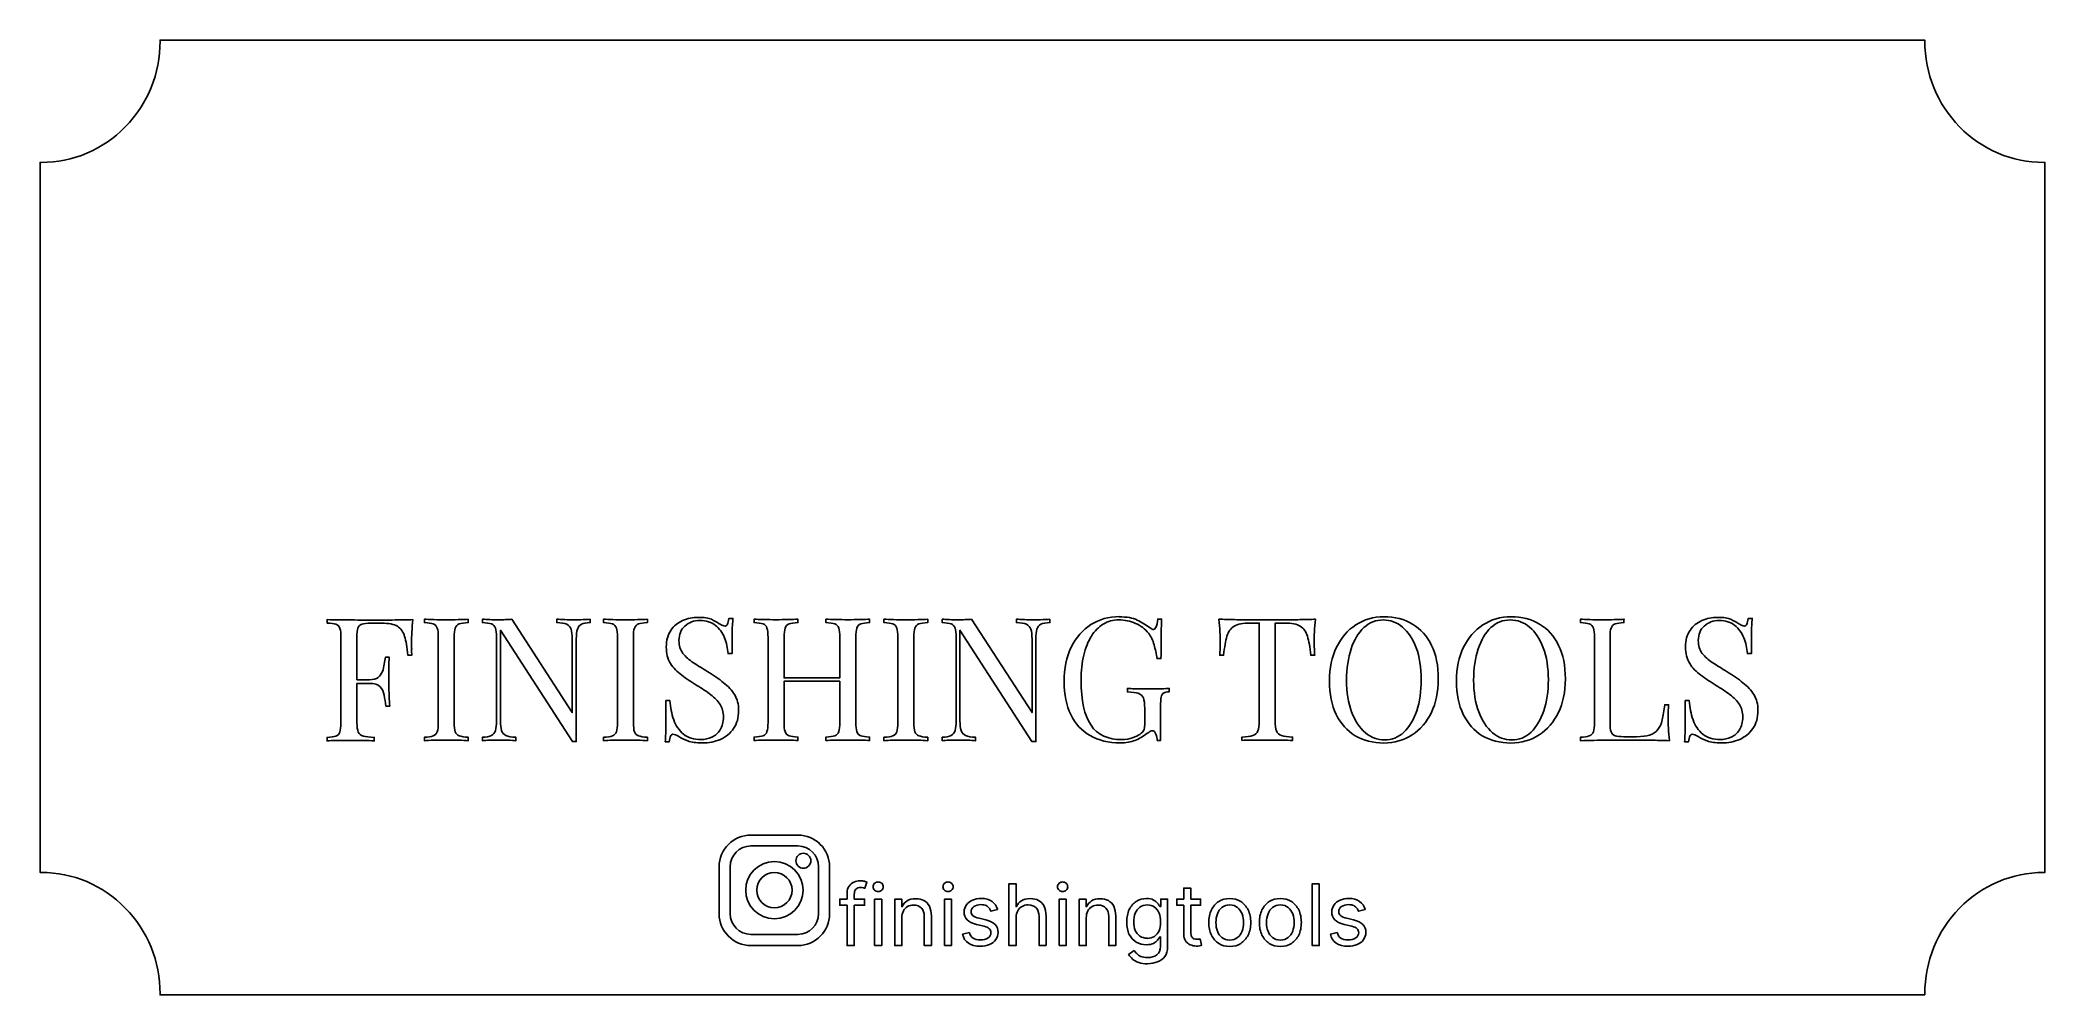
# Model space of a CAD drawing. Header units: millimetres. Extents: x -52 to 52, y -25 to 25.
import ezdxf

# ---------------------------------------------------------------- set-up
doc = ezdxf.new("R2010")
doc.units = ezdxf.units.MM
doc.header["$MEASUREMENT"] = 0
doc.layers.add('layer 1', color=7, linetype='Continuous')

msp = doc.modelspace()

# ---------------------------------------------------------------- linework, layer by layer
at = {"layer": 'layer 1', "lineweight": 25}
msp.add_open_spline([(46.2098, -25), (46.2098, -25), (-46.2147, -25), (-46.2147, -25), (-46.2147, -25), (-46.2147, -25), (-46.2147, -24.9397), (-46.2147, -24.9397), (-46.2147, -24.9397), (-46.2147, -23.2402), (-46.861, -21.6463), (-48.0401, -20.4496), (-48.0401, -20.4496), (-49.2143, -19.2478), (-50.7782, -18.5891), (-52.4408, -18.5891), (-52.4408, -18.5891), (-52.4408, -18.5891), (-52.5, -18.5891), (-52.5, -18.5891), (-52.5, -18.5891), (-52.5, -18.5891), (-52.5, 18.5942), (-52.5, 18.5942), (-52.5, 18.5942), (-52.5, 18.5942), (-52.4408, 18.5942), (-52.4408, 18.5942), (-52.4408, 18.5942), (-50.7733, 18.5942), (-49.2143, 19.2528), (-48.0401, 20.4546), (-48.0401, 20.4546), (-46.861, 21.6513), (-46.2147, 23.2452), (-46.2147, 24.9397), (-46.2147, 24.9397), (-46.2147, 24.9397), (-46.2147, 25), (-46.2147, 25), (-46.2147, 25), (-46.2147, 25), (46.2098, 25), (46.2098, 25), (46.2098, 25), (46.2098, 25), (46.2098, 24.9397), (46.2098, 24.9397), (46.2098, 24.9397), (46.2098, 23.2453), (46.861, 21.6513), (48.0352, 20.4546), (48.0352, 20.4546), (49.2143, 19.2529), (50.7782, 18.5942), (52.4408, 18.5942), (52.4408, 18.5942), (52.4408, 18.5942), (52.5, 18.5942), (52.5, 18.5942), (52.5, 18.5942), (52.5, 18.5942), (52.5, -18.5891), (52.5, -18.5891), (52.5, -18.5891), (52.5, -18.5891), (52.4408, -18.5891), (52.4408, -18.5891), (52.4408, -18.5891), (50.7782, -18.5891), (49.2143, -19.2528), (48.0352, -20.4496), (48.0352, -20.4496), (46.8561, -21.6463), (46.2098, -23.2402), (46.2098, -24.9397), (46.2098, -24.9397), (46.2098, -24.9397), (46.2098, -25), (46.2098, -25)], degree=3, knots=[0, 0, 0, 0, 0.04761905, 0.04761905, 0.04761905, 0.04761905, 0.0952381, 0.0952381, 0.0952381, 0.0952381, 0.14285714, 0.14285714, 0.14285714, 0.14285714, 0.19047619, 0.19047619, 0.19047619, 0.19047619, 0.23809524, 0.23809524, 0.23809524, 0.23809524, 0.28571429, 0.28571429, 0.28571429, 0.28571429, 0.33333333, 0.33333333, 0.33333333, 0.33333333, 0.38095238, 0.38095238, 0.38095238, 0.38095238, 0.42857143, 0.42857143, 0.42857143, 0.42857143, 0.47619048, 0.47619048, 0.47619048, 0.47619048, 0.52380952, 0.52380952, 0.52380952, 0.52380952, 0.57142857, 0.57142857, 0.57142857, 0.57142857, 0.61904762, 0.61904762, 0.61904762, 0.61904762, 0.66666667, 0.66666667, 0.66666667, 0.66666667, 0.71428571, 0.71428571, 0.71428571, 0.71428571, 0.76190476, 0.76190476, 0.76190476, 0.76190476, 0.80952381, 0.80952381, 0.80952381, 0.80952381, 0.85714286, 0.85714286, 0.85714286, 0.85714286, 0.9047619, 0.9047619, 0.9047619, 0.9047619, 1, 1, 1, 1], dxfattribs=at)
at = {"layer": 'layer 1', "color": 242}
for points, knots in [([(-18.0222, -5.2291), (-17.7212, -5.2291), (-17.4943, -5.2637), (-17.3413, -5.3327), (-17.3413, -5.3327), (-17.1835, -5.4018), (-17.0503, -5.4758), (-16.9269, -5.5597), (-16.9269, -5.5597), (-16.8529, -5.5991), (-16.7987, -5.6337), (-16.7494, -5.6534), (-16.7494, -5.6534), (-16.7, -5.6731), (-16.6605, -5.683), (-16.6211, -5.683), (-16.6211, -5.683), (-16.5619, -5.683), (-16.5175, -5.6484), (-16.4928, -5.5843), (-16.4928, -5.5843), (-16.4681, -5.5202), (-16.4435, -5.4215), (-16.4237, -5.2883), (-16.4237, -5.2883), (-16.4237, -5.2883), (-16.2165, -5.2884), (-16.2165, -5.2884), (-16.2165, -5.2884), (-16.2215, -5.392), (-16.2313, -5.5104), (-16.2412, -5.6534), (-16.2412, -5.6534), (-16.2511, -5.7965), (-16.256, -5.9791), (-16.2609, -6.2109), (-16.2609, -6.2109), (-16.2609, -6.4428), (-16.2609, -6.7437), (-16.2609, -7.1236), (-16.2609, -7.1236), (-16.2609, -7.1236), (-16.4681, -7.1236), (-16.4681, -7.1236), (-16.4681, -7.1236), (-16.4878, -6.8375), (-16.547, -6.5612), (-16.6556, -6.2948), (-16.6556, -6.2948), (-16.7641, -6.0333), (-16.922, -5.8163), (-17.1292, -5.6485), (-17.1292, -5.6485), (-17.3364, -5.4808), (-17.6077, -5.3969), (-17.9432, -5.3969), (-17.9432, -5.3969), (-18.259, -5.3969), (-18.5204, -5.4906), (-18.7277, -5.683), (-18.7277, -5.683), (-18.9349, -5.8754), (-19.0385, -6.127), (-19.0385, -6.4378), (-19.0385, -6.4378), (-19.0385, -6.7092), (-18.9694, -6.9312), (-18.8312, -7.1137), (-18.8312, -7.1137), (-18.6931, -7.2963), (-18.5106, -7.4591), (-18.2787, -7.6071), (-18.2787, -7.6071), (-18.0468, -7.7551), (-17.8001, -7.913), (-17.5288, -8.0807), (-17.5288, -8.0807), (-17.218, -8.2731), (-16.9417, -8.4606), (-16.6999, -8.653), (-16.6999, -8.653), (-16.4582, -8.8405), (-16.2658, -9.0477), (-16.1276, -9.2746), (-16.1276, -9.2746), (-15.9895, -9.5016), (-15.9155, -9.7778), (-15.9155, -10.0985), (-15.9155, -10.0985), (-15.9155, -10.4833), (-16.0043, -10.7991), (-16.177, -11.0506), (-16.177, -11.0506), (-16.3497, -11.3022), (-16.5815, -11.4897), (-16.8677, -11.618), (-16.8677, -11.618), (-17.1538, -11.7414), (-17.4746, -11.8055), (-17.8199, -11.8055), (-17.8199, -11.8055), (-18.1356, -11.8055), (-18.3872, -11.7709), (-18.5747, -11.6969), (-18.5747, -11.6969), (-18.7622, -11.6229), (-18.9201, -11.5489), (-19.0483, -11.475), (-19.0483, -11.475), (-19.1816, -11.3911), (-19.2802, -11.3516), (-19.3542, -11.3516), (-19.3542, -11.3516), (-19.4134, -11.3516), (-19.4578, -11.3861), (-19.4825, -11.4503), (-19.4825, -11.4503), (-19.5072, -11.5144), (-19.5318, -11.6131), (-19.5516, -11.7463), (-19.5516, -11.7463), (-19.5516, -11.7463), (-19.7588, -11.7463), (-19.7588, -11.7463), (-19.7588, -11.7463), (-19.7489, -11.6229), (-19.739, -11.47), (-19.7341, -11.3023), (-19.7341, -11.3023), (-19.7341, -11.1296), (-19.7291, -10.9076), (-19.7242, -10.6313), (-19.7242, -10.6313), (-19.7242, -10.355), (-19.7242, -10.0097), (-19.7242, -9.5903), (-19.7242, -9.5903), (-19.7242, -9.5903), (-19.5171, -9.5904), (-19.5171, -9.5904), (-19.5171, -9.5904), (-19.4924, -9.9505), (-19.4233, -10.286), (-19.3148, -10.5968), (-19.3148, -10.5968), (-19.2062, -10.9076), (-19.0336, -11.1592), (-18.8017, -11.3467), (-18.8017, -11.3467), (-18.5699, -11.5342), (-18.264, -11.6279), (-17.8791, -11.6279), (-17.8791, -11.6279), (-17.6818, -11.6279), (-17.4943, -11.5885), (-17.3167, -11.5045), (-17.3167, -11.5045), (-17.1391, -11.4256), (-16.996, -11.2924), (-16.8825, -11.1197), (-16.8825, -11.1197), (-16.769, -10.9471), (-16.7099, -10.7152), (-16.7099, -10.434), (-16.7099, -10.434), (-16.7099, -10.1873), (-16.769, -9.9752), (-16.8825, -9.7926), (-16.8825, -9.7926), (-17.0009, -9.6101), (-17.1638, -9.4374), (-17.371, -9.2796), (-17.371, -9.2796), (-17.5831, -9.1217), (-17.8249, -8.9589), (-18.1061, -8.7911), (-18.1061, -8.7911), (-18.3873, -8.6184), (-18.6488, -8.4409), (-18.8955, -8.2632), (-18.8955, -8.2632), (-19.1422, -8.0856), (-19.3346, -7.8735), (-19.4826, -7.6416), (-19.4826, -7.6416), (-19.6306, -7.4048), (-19.7045, -7.1187), (-19.7045, -6.7832), (-19.7045, -6.7832), (-19.7045, -6.428), (-19.6256, -6.1369), (-19.4677, -5.9099), (-19.4677, -5.9099), (-19.3099, -5.6781), (-19.1027, -5.5103), (-18.8461, -5.3969), (-18.8461, -5.3969), (-18.5896, -5.2834), (-18.3133, -5.2291), (-18.0222, -5.2291), (-18.0222, -5.2291), (-18.0222, -5.2291), (-18.0222, -5.2291), (-18.0222, -5.2291)], [0, 0, 0, 0, 0.01923077, 0.01923077, 0.01923077, 0.01923077, 0.03846154, 0.03846154, 0.03846154, 0.03846154, 0.05769231, 0.05769231, 0.05769231, 0.05769231, 0.07692308, 0.07692308, 0.07692308, 0.07692308, 0.09615385, 0.09615385, 0.09615385, 0.09615385, 0.11538462, 0.11538462, 0.11538462, 0.11538462, 0.13461538, 0.13461538, 0.13461538, 0.13461538, 0.15384615, 0.15384615, 0.15384615, 0.15384615, 0.17307692, 0.17307692, 0.17307692, 0.17307692, 0.19230769, 0.19230769, 0.19230769, 0.19230769, 0.21153846, 0.21153846, 0.21153846, 0.21153846, 0.23076923, 0.23076923, 0.23076923, 0.23076923, 0.25, 0.25, 0.25, 0.25, 0.26923077, 0.26923077, 0.26923077, 0.26923077, 0.28846154, 0.28846154, 0.28846154, 0.28846154, 0.30769231, 0.30769231, 0.30769231, 0.30769231, 0.32692308, 0.32692308, 0.32692308, 0.32692308, 0.34615385, 0.34615385, 0.34615385, 0.34615385, 0.36538462, 0.36538462, 0.36538462, 0.36538462, 0.38461538, 0.38461538, 0.38461538, 0.38461538, 0.40384615, 0.40384615, 0.40384615, 0.40384615, 0.42307692, 0.42307692, 0.42307692, 0.42307692, 0.44230769, 0.44230769, 0.44230769, 0.44230769, 0.46153846, 0.46153846, 0.46153846, 0.46153846, 0.48076923, 0.48076923, 0.48076923, 0.48076923, 0.5, 0.5, 0.5, 0.5, 0.51923077, 0.51923077, 0.51923077, 0.51923077, 0.53846154, 0.53846154, 0.53846154, 0.53846154, 0.55769231, 0.55769231, 0.55769231, 0.55769231, 0.57692308, 0.57692308, 0.57692308, 0.57692308, 0.59615385, 0.59615385, 0.59615385, 0.59615385, 0.61538462, 0.61538462, 0.61538462, 0.61538462, 0.63461538, 0.63461538, 0.63461538, 0.63461538, 0.65384615, 0.65384615, 0.65384615, 0.65384615, 0.67307692, 0.67307692, 0.67307692, 0.67307692, 0.69230769, 0.69230769, 0.69230769, 0.69230769, 0.71153846, 0.71153846, 0.71153846, 0.71153846, 0.73076923, 0.73076923, 0.73076923, 0.73076923, 0.75, 0.75, 0.75, 0.75, 0.76923077, 0.76923077, 0.76923077, 0.76923077, 0.78846154, 0.78846154, 0.78846154, 0.78846154, 0.80769231, 0.80769231, 0.80769231, 0.80769231, 0.82692308, 0.82692308, 0.82692308, 0.82692308, 0.84615385, 0.84615385, 0.84615385, 0.84615385, 0.86538462, 0.86538462, 0.86538462, 0.86538462, 0.88461538, 0.88461538, 0.88461538, 0.88461538, 0.90384615, 0.90384615, 0.90384615, 0.90384615, 0.92307692, 0.92307692, 0.92307692, 0.92307692, 0.94230769, 0.94230769, 0.94230769, 0.94230769, 0.96153846, 0.96153846, 0.96153846, 0.96153846, 1, 1, 1, 1]), ([(4.0208, -5.1996), (4.4106, -5.1996), (4.7263, -5.2587), (4.9631, -5.3722), (4.9631, -5.3722), (5.1999, -5.4906), (5.4268, -5.6239), (5.6341, -5.7817), (5.6341, -5.7817), (5.713, -5.8409), (5.7722, -5.8705), (5.8116, -5.8705), (5.8116, -5.8705), (5.9251, -5.8705), (5.9991, -5.688), (6.0336, -5.3229), (6.0336, -5.3229), (6.0336, -5.3229), (6.2409, -5.3229), (6.2409, -5.3229), (6.2409, -5.3229), (6.231, -5.5449), (6.2211, -5.8113), (6.2162, -6.132), (6.2162, -6.132), (6.2112, -6.4526), (6.2063, -6.8671), (6.2063, -7.39), (6.2063, -7.39), (6.2063, -7.39), (5.9991, -7.39), (5.9991, -7.39), (5.9991, -7.39), (5.9597, -7.1384), (5.9054, -6.8967), (5.8462, -6.6648), (5.8462, -6.6648), (5.787, -6.433), (5.6883, -6.2307), (5.5502, -6.0629), (5.5502, -6.0629), (5.3775, -5.8409), (5.1506, -5.6683), (4.8694, -5.5449), (4.8694, -5.5449), (4.5881, -5.4215), (4.2971, -5.3624), (3.9961, -5.3624), (3.9961, -5.3624), (3.6952, -5.3624), (3.4238, -5.4364), (3.1821, -5.5844), (3.1821, -5.5844), (2.9404, -5.7324), (2.7331, -5.9396), (2.5605, -6.2158), (2.5605, -6.2158), (2.3878, -6.4921), (2.2546, -6.8227), (2.1608, -7.2075), (2.1608, -7.2075), (2.0671, -7.5923), (2.0227, -8.0265), (2.0227, -8.5149), (2.0227, -8.5149), (2.0227, -9.5904), (2.1954, -10.3797), (2.5407, -10.883), (2.5407, -10.883), (2.8861, -11.3813), (3.4288, -11.6329), (4.1589, -11.6329), (4.1589, -11.6329), (4.376, -11.6329), (4.5635, -11.6033), (4.7214, -11.5391), (4.7214, -11.5391), (4.8792, -11.475), (5.0026, -11.4158), (5.0914, -11.3566), (5.0914, -11.3566), (5.2048, -11.2776), (5.2789, -11.2036), (5.3085, -11.1346), (5.3085, -11.1346), (5.3381, -11.0655), (5.3529, -10.9767), (5.3529, -10.8583), (5.3529, -10.8583), (5.3529, -10.8583), (5.3529, -9.995), (5.3529, -9.995), (5.3529, -9.995), (5.3529, -9.7483), (5.3282, -9.5657), (5.2838, -9.4473), (5.2838, -9.4473), (5.2345, -9.3289), (5.1457, -9.2451), (5.0174, -9.2056), (5.0174, -9.2056), (4.8891, -9.1662), (4.6967, -9.1415), (4.4451, -9.1316), (4.4451, -9.1316), (4.4451, -9.1316), (4.4451, -8.954), (4.4451, -8.954), (4.4451, -8.954), (4.5536, -8.959), (4.677, -8.9639), (4.82, -8.9689), (4.82, -8.9689), (4.9631, -8.9738), (5.116, -8.9738), (5.2739, -8.9787), (5.2739, -8.9787), (5.4318, -8.9787), (5.5798, -8.9787), (5.7081, -8.9787), (5.7081, -8.9787), (5.9055, -8.9787), (6.083, -8.9787), (6.2409, -8.9689), (6.2409, -8.9689), (6.3988, -8.9639), (6.532, -8.959), (6.6405, -8.9491), (6.6405, -8.9491), (6.6405, -8.9491), (6.6405, -9.1267), (6.6405, -9.1267), (6.6405, -9.1267), (6.5073, -9.1317), (6.4087, -9.1514), (6.3445, -9.1908), (6.3445, -9.1908), (6.2804, -9.2254), (6.236, -9.2994), (6.2163, -9.4079), (6.2163, -9.4079), (6.1965, -9.5165), (6.1867, -9.6793), (6.1867, -9.9013), (6.1867, -9.9013), (6.1867, -9.9013), (6.1867, -11.6774), (6.1867, -11.6774), (6.1867, -11.6774), (6.1867, -11.6774), (6.009, -11.6773), (6.009, -11.6773), (6.009, -11.6773), (6.004, -11.5737), (5.9794, -11.4651), (5.9399, -11.3467), (5.9399, -11.3467), (5.9005, -11.2283), (5.8412, -11.1691), (5.7672, -11.1691), (5.7672, -11.1691), (5.7327, -11.1691), (5.6932, -11.179), (5.6587, -11.1938), (5.6587, -11.1938), (5.6241, -11.2136), (5.56, -11.253), (5.4712, -11.3172), (5.4712, -11.3172), (5.2738, -11.4652), (5.0617, -11.5836), (4.8446, -11.6724), (4.8446, -11.6724), (4.6275, -11.7612), (4.3661, -11.8007), (4.075, -11.8007), (4.075, -11.8007), (3.4583, -11.8007), (2.9305, -11.6724), (2.4913, -11.4208), (2.4913, -11.4208), (2.0523, -11.1691), (1.7168, -10.7992), (1.4799, -10.3206), (1.4799, -10.3206), (1.2481, -9.8421), (1.1297, -9.2698), (1.1297, -8.6037), (1.1297, -8.6037), (1.1297, -7.9032), (1.258, -7.3013), (1.5096, -6.7882), (1.5096, -6.7882), (1.7612, -6.28), (2.1016, -5.8854), (2.5357, -5.6091), (2.5357, -5.6091), (2.9699, -5.3328), (3.4633, -5.1897), (4.0207, -5.1897), (4.0207, -5.1897), (4.0207, -5.1897), (4.0208, -5.1996), (4.0208, -5.1996)], [0, 0, 0, 0, 0.01923077, 0.01923077, 0.01923077, 0.01923077, 0.03846154, 0.03846154, 0.03846154, 0.03846154, 0.05769231, 0.05769231, 0.05769231, 0.05769231, 0.07692308, 0.07692308, 0.07692308, 0.07692308, 0.09615385, 0.09615385, 0.09615385, 0.09615385, 0.11538462, 0.11538462, 0.11538462, 0.11538462, 0.13461538, 0.13461538, 0.13461538, 0.13461538, 0.15384615, 0.15384615, 0.15384615, 0.15384615, 0.17307692, 0.17307692, 0.17307692, 0.17307692, 0.19230769, 0.19230769, 0.19230769, 0.19230769, 0.21153846, 0.21153846, 0.21153846, 0.21153846, 0.23076923, 0.23076923, 0.23076923, 0.23076923, 0.25, 0.25, 0.25, 0.25, 0.26923077, 0.26923077, 0.26923077, 0.26923077, 0.28846154, 0.28846154, 0.28846154, 0.28846154, 0.30769231, 0.30769231, 0.30769231, 0.30769231, 0.32692308, 0.32692308, 0.32692308, 0.32692308, 0.34615385, 0.34615385, 0.34615385, 0.34615385, 0.36538462, 0.36538462, 0.36538462, 0.36538462, 0.38461538, 0.38461538, 0.38461538, 0.38461538, 0.40384615, 0.40384615, 0.40384615, 0.40384615, 0.42307692, 0.42307692, 0.42307692, 0.42307692, 0.44230769, 0.44230769, 0.44230769, 0.44230769, 0.46153846, 0.46153846, 0.46153846, 0.46153846, 0.48076923, 0.48076923, 0.48076923, 0.48076923, 0.5, 0.5, 0.5, 0.5, 0.51923077, 0.51923077, 0.51923077, 0.51923077, 0.53846154, 0.53846154, 0.53846154, 0.53846154, 0.55769231, 0.55769231, 0.55769231, 0.55769231, 0.57692308, 0.57692308, 0.57692308, 0.57692308, 0.59615385, 0.59615385, 0.59615385, 0.59615385, 0.61538462, 0.61538462, 0.61538462, 0.61538462, 0.63461538, 0.63461538, 0.63461538, 0.63461538, 0.65384615, 0.65384615, 0.65384615, 0.65384615, 0.67307692, 0.67307692, 0.67307692, 0.67307692, 0.69230769, 0.69230769, 0.69230769, 0.69230769, 0.71153846, 0.71153846, 0.71153846, 0.71153846, 0.73076923, 0.73076923, 0.73076923, 0.73076923, 0.75, 0.75, 0.75, 0.75, 0.76923077, 0.76923077, 0.76923077, 0.76923077, 0.78846154, 0.78846154, 0.78846154, 0.78846154, 0.80769231, 0.80769231, 0.80769231, 0.80769231, 0.82692308, 0.82692308, 0.82692308, 0.82692308, 0.84615385, 0.84615385, 0.84615385, 0.84615385, 0.86538462, 0.86538462, 0.86538462, 0.86538462, 0.88461538, 0.88461538, 0.88461538, 0.88461538, 0.90384615, 0.90384615, 0.90384615, 0.90384615, 0.92307692, 0.92307692, 0.92307692, 0.92307692, 0.94230769, 0.94230769, 0.94230769, 0.94230769, 0.96153846, 0.96153846, 0.96153846, 0.96153846, 1, 1, 1, 1]), ([(17.884, -5.1996), (18.4513, -5.1996), (18.9496, -5.3278), (19.3788, -5.5844), (19.3788, -5.5844), (19.808, -5.8409), (20.1386, -6.2109), (20.3754, -6.6944), (20.3754, -6.6944), (20.6122, -7.1779), (20.7306, -7.7601), (20.7306, -8.4507), (20.7306, -8.4507), (20.7306, -9.1414), (20.6072, -9.7088), (20.3655, -10.212), (20.3655, -10.212), (20.1238, -10.7152), (19.7883, -11.105), (19.3541, -11.3862), (19.3541, -11.3862), (18.9249, -11.6674), (18.4316, -11.8104), (17.8741, -11.8104), (17.8741, -11.8104), (17.3166, -11.8104), (16.8084, -11.6822), (16.3792, -11.4256), (16.3792, -11.4256), (15.95, -11.1691), (15.6195, -10.7991), (15.3827, -10.3107), (15.3827, -10.3107), (15.1459, -9.8272), (15.0275, -9.2401), (15.0275, -8.5593), (15.0275, -8.5593), (15.0275, -7.8784), (15.1508, -7.3012), (15.3975, -6.798), (15.3975, -6.798), (15.6442, -6.2948), (15.9797, -5.905), (16.4089, -5.6238), (16.4089, -5.6238), (16.8381, -5.3426), (17.3314, -5.1996), (17.884, -5.1996), (17.884, -5.1996), (17.884, -5.1996), (17.884, -5.1996), (17.884, -5.1996)], [0, 0, 0, 0, 0.07142857, 0.07142857, 0.07142857, 0.07142857, 0.14285714, 0.14285714, 0.14285714, 0.14285714, 0.21428571, 0.21428571, 0.21428571, 0.21428571, 0.28571429, 0.28571429, 0.28571429, 0.28571429, 0.35714286, 0.35714286, 0.35714286, 0.35714286, 0.42857143, 0.42857143, 0.42857143, 0.42857143, 0.5, 0.5, 0.5, 0.5, 0.57142857, 0.57142857, 0.57142857, 0.57142857, 0.64285714, 0.64285714, 0.64285714, 0.64285714, 0.71428571, 0.71428571, 0.71428571, 0.71428571, 0.78571429, 0.78571429, 0.78571429, 0.78571429, 0.85714286, 0.85714286, 0.85714286, 0.85714286, 1, 1, 1, 1]), ([(24.5393, -5.1996), (25.1067, -5.1996), (25.605, -5.3278), (26.0342, -5.5844), (26.0342, -5.5844), (26.4634, -5.8409), (26.7939, -6.2109), (27.0307, -6.6944), (27.0307, -6.6944), (27.2675, -7.1779), (27.386, -7.7601), (27.386, -8.4507), (27.386, -8.4507), (27.386, -9.1414), (27.2626, -9.7088), (27.0209, -10.212), (27.0209, -10.212), (26.7792, -10.7152), (26.4437, -11.105), (26.0095, -11.3862), (26.0095, -11.3862), (25.5803, -11.6674), (25.0869, -11.8104), (24.5294, -11.8104), (24.5294, -11.8104), (23.972, -11.8104), (23.4638, -11.6822), (23.0346, -11.4256), (23.0346, -11.4256), (22.6054, -11.1691), (22.2748, -10.7991), (22.038, -10.3107), (22.038, -10.3107), (21.8012, -9.8272), (21.6828, -9.2401), (21.6828, -8.5593), (21.6828, -8.5593), (21.6828, -7.8784), (21.8062, -7.3012), (22.0528, -6.798), (22.0528, -6.798), (22.2995, -6.2948), (22.635, -5.905), (23.0642, -5.6238), (23.0642, -5.6238), (23.4934, -5.3426), (23.9868, -5.1996), (24.5394, -5.1996), (24.5394, -5.1996), (24.5394, -5.1996), (24.5393, -5.1996), (24.5393, -5.1996)], [0, 0, 0, 0, 0.07142857, 0.07142857, 0.07142857, 0.07142857, 0.14285714, 0.14285714, 0.14285714, 0.14285714, 0.21428571, 0.21428571, 0.21428571, 0.21428571, 0.28571429, 0.28571429, 0.28571429, 0.28571429, 0.35714286, 0.35714286, 0.35714286, 0.35714286, 0.42857143, 0.42857143, 0.42857143, 0.42857143, 0.5, 0.5, 0.5, 0.5, 0.57142857, 0.57142857, 0.57142857, 0.57142857, 0.64285714, 0.64285714, 0.64285714, 0.64285714, 0.71428571, 0.71428571, 0.71428571, 0.71428571, 0.78571429, 0.78571429, 0.78571429, 0.78571429, 0.85714286, 0.85714286, 0.85714286, 0.85714286, 1, 1, 1, 1]), ([(35.3683, -5.2291), (35.6693, -5.2291), (35.8962, -5.2637), (36.0492, -5.3327), (36.0492, -5.3327), (36.207, -5.4018), (36.3403, -5.4758), (36.4636, -5.5597), (36.4636, -5.5597), (36.5376, -5.5991), (36.5919, -5.6337), (36.6363, -5.6534), (36.6363, -5.6534), (36.6807, -5.6731), (36.7251, -5.683), (36.7645, -5.683), (36.7645, -5.683), (36.8237, -5.683), (36.8681, -5.6484), (36.8928, -5.5843), (36.8928, -5.5843), (36.9175, -5.5202), (36.9421, -5.4215), (36.9619, -5.2883), (36.9619, -5.2883), (36.9619, -5.2883), (37.1691, -5.2884), (37.1691, -5.2884), (37.1691, -5.2884), (37.1642, -5.392), (37.1543, -5.5104), (37.1444, -5.6534), (37.1444, -5.6534), (37.1346, -5.7965), (37.1296, -5.9791), (37.1247, -6.2109), (37.1247, -6.2109), (37.1247, -6.4428), (37.1247, -6.7437), (37.1247, -7.1236), (37.1247, -7.1236), (37.1247, -7.1236), (36.9175, -7.1236), (36.9175, -7.1236), (36.9175, -7.1236), (36.8978, -6.8375), (36.8385, -6.5612), (36.73, -6.2948), (36.73, -6.2948), (36.6214, -6.0333), (36.4636, -5.8163), (36.2564, -5.6485), (36.2564, -5.6485), (36.0491, -5.4808), (35.7778, -5.3969), (35.4423, -5.3969), (35.4423, -5.3969), (35.1266, -5.3969), (34.8651, -5.4906), (34.6579, -5.683), (34.6579, -5.683), (34.4507, -5.8754), (34.3471, -6.127), (34.3471, -6.4378), (34.3471, -6.4378), (34.3471, -6.7092), (34.4162, -6.9312), (34.5543, -7.1137), (34.5543, -7.1137), (34.6925, -7.2963), (34.875, -7.4591), (35.1069, -7.6071), (35.1069, -7.6071), (35.3388, -7.7551), (35.5854, -7.913), (35.8568, -8.0807), (35.8568, -8.0807), (36.1676, -8.2731), (36.4439, -8.4606), (36.6856, -8.653), (36.6856, -8.653), (36.9273, -8.8405), (37.1198, -9.0477), (37.2579, -9.2746), (37.2579, -9.2746), (37.401, -9.5016), (37.4701, -9.7778), (37.4701, -10.0985), (37.4701, -10.0985), (37.4701, -10.4833), (37.3812, -10.7991), (37.2086, -11.0506), (37.2086, -11.0506), (37.0359, -11.3023), (36.804, -11.4897), (36.5179, -11.618), (36.5179, -11.618), (36.2317, -11.7414), (35.911, -11.8055), (35.5657, -11.8055), (35.5657, -11.8055), (35.2499, -11.8055), (34.9984, -11.7709), (34.8109, -11.6969), (34.8109, -11.6969), (34.6234, -11.6229), (34.4655, -11.5489), (34.3372, -11.475), (34.3372, -11.475), (34.204, -11.3911), (34.1054, -11.3516), (34.0313, -11.3516), (34.0313, -11.3516), (33.9722, -11.3516), (33.9277, -11.3861), (33.9031, -11.4503), (33.9031, -11.4503), (33.8784, -11.5144), (33.8538, -11.6131), (33.834, -11.7463), (33.834, -11.7463), (33.834, -11.7463), (33.6268, -11.7463), (33.6268, -11.7463), (33.6268, -11.7463), (33.6367, -11.6229), (33.6465, -11.47), (33.6515, -11.3023), (33.6515, -11.3023), (33.6564, -11.1345), (33.6564, -10.9076), (33.6613, -10.6313), (33.6613, -10.6313), (33.6663, -10.355), (33.6613, -10.0097), (33.6613, -9.5903), (33.6613, -9.5903), (33.6613, -9.5903), (33.8686, -9.5904), (33.8686, -9.5904), (33.8686, -9.5904), (33.8933, -9.9505), (33.9623, -10.286), (34.0708, -10.5968), (34.0708, -10.5968), (34.1794, -10.9076), (34.3521, -11.1592), (34.5839, -11.3467), (34.5839, -11.3467), (34.8158, -11.5342), (35.1217, -11.6279), (35.5065, -11.6279), (35.5065, -11.6279), (35.7038, -11.6279), (35.8913, -11.5885), (36.0689, -11.5045), (36.0689, -11.5045), (36.2465, -11.4256), (36.3896, -11.2924), (36.5031, -11.1197), (36.5031, -11.1197), (36.6166, -10.9471), (36.6758, -10.7152), (36.6758, -10.434), (36.6758, -10.434), (36.6758, -10.1873), (36.6166, -9.9752), (36.4982, -9.7926), (36.4982, -9.7926), (36.3798, -9.6101), (36.217, -9.4374), (36.0097, -9.2796), (36.0097, -9.2796), (35.8025, -9.1217), (35.5558, -8.9589), (35.2746, -8.7911), (35.2746, -8.7911), (34.9934, -8.6184), (34.732, -8.4409), (34.4852, -8.2632), (34.4852, -8.2632), (34.2385, -8.0856), (34.0412, -7.8735), (33.8982, -7.6416), (33.8982, -7.6416), (33.7502, -7.4048), (33.6762, -7.1187), (33.6762, -6.7832), (33.6762, -6.7832), (33.6762, -6.428), (33.7551, -6.1369), (33.913, -5.9099), (33.913, -5.9099), (34.0708, -5.683), (34.2781, -5.5103), (34.5396, -5.3969), (34.5396, -5.3969), (34.7961, -5.2883), (35.0724, -5.2291), (35.3634, -5.2291), (35.3634, -5.2291), (35.3634, -5.2291), (35.3683, -5.2291), (35.3683, -5.2291)], [0, 0, 0, 0, 0.01923077, 0.01923077, 0.01923077, 0.01923077, 0.03846154, 0.03846154, 0.03846154, 0.03846154, 0.05769231, 0.05769231, 0.05769231, 0.05769231, 0.07692308, 0.07692308, 0.07692308, 0.07692308, 0.09615385, 0.09615385, 0.09615385, 0.09615385, 0.11538462, 0.11538462, 0.11538462, 0.11538462, 0.13461538, 0.13461538, 0.13461538, 0.13461538, 0.15384615, 0.15384615, 0.15384615, 0.15384615, 0.17307692, 0.17307692, 0.17307692, 0.17307692, 0.19230769, 0.19230769, 0.19230769, 0.19230769, 0.21153846, 0.21153846, 0.21153846, 0.21153846, 0.23076923, 0.23076923, 0.23076923, 0.23076923, 0.25, 0.25, 0.25, 0.25, 0.26923077, 0.26923077, 0.26923077, 0.26923077, 0.28846154, 0.28846154, 0.28846154, 0.28846154, 0.30769231, 0.30769231, 0.30769231, 0.30769231, 0.32692308, 0.32692308, 0.32692308, 0.32692308, 0.34615385, 0.34615385, 0.34615385, 0.34615385, 0.36538462, 0.36538462, 0.36538462, 0.36538462, 0.38461538, 0.38461538, 0.38461538, 0.38461538, 0.40384615, 0.40384615, 0.40384615, 0.40384615, 0.42307692, 0.42307692, 0.42307692, 0.42307692, 0.44230769, 0.44230769, 0.44230769, 0.44230769, 0.46153846, 0.46153846, 0.46153846, 0.46153846, 0.48076923, 0.48076923, 0.48076923, 0.48076923, 0.5, 0.5, 0.5, 0.5, 0.51923077, 0.51923077, 0.51923077, 0.51923077, 0.53846154, 0.53846154, 0.53846154, 0.53846154, 0.55769231, 0.55769231, 0.55769231, 0.55769231, 0.57692308, 0.57692308, 0.57692308, 0.57692308, 0.59615385, 0.59615385, 0.59615385, 0.59615385, 0.61538462, 0.61538462, 0.61538462, 0.61538462, 0.63461538, 0.63461538, 0.63461538, 0.63461538, 0.65384615, 0.65384615, 0.65384615, 0.65384615, 0.67307692, 0.67307692, 0.67307692, 0.67307692, 0.69230769, 0.69230769, 0.69230769, 0.69230769, 0.71153846, 0.71153846, 0.71153846, 0.71153846, 0.73076923, 0.73076923, 0.73076923, 0.73076923, 0.75, 0.75, 0.75, 0.75, 0.76923077, 0.76923077, 0.76923077, 0.76923077, 0.78846154, 0.78846154, 0.78846154, 0.78846154, 0.80769231, 0.80769231, 0.80769231, 0.80769231, 0.82692308, 0.82692308, 0.82692308, 0.82692308, 0.84615385, 0.84615385, 0.84615385, 0.84615385, 0.86538462, 0.86538462, 0.86538462, 0.86538462, 0.88461538, 0.88461538, 0.88461538, 0.88461538, 0.90384615, 0.90384615, 0.90384615, 0.90384615, 0.92307692, 0.92307692, 0.92307692, 0.92307692, 0.94230769, 0.94230769, 0.94230769, 0.94230769, 0.96153846, 0.96153846, 0.96153846, 0.96153846, 1, 1, 1, 1]), ([(-33.0497, -6.8819), (-33.0447, -7.0052), (-33.0398, -7.1187), (-33.0349, -7.2174), (-33.0349, -7.2174), (-33.0349, -7.2174), (-33.2371, -7.2174), (-33.2371, -7.2174), (-33.2371, -7.2174), (-33.2766, -6.7931), (-33.3358, -6.4675), (-33.4098, -6.2257), (-33.4098, -6.2257), (-33.4838, -5.979), (-33.6072, -5.8064), (-33.7848, -5.6978), (-33.7848, -5.6978), (-33.9673, -5.5893), (-34.2436, -5.535), (-34.6185, -5.535), (-34.6185, -5.535), (-34.6185, -5.535), (-35.1809, -5.535), (-35.1809, -5.535), (-35.1809, -5.535), (-35.3832, -5.535), (-35.5411, -5.5499), (-35.6447, -5.5893), (-35.6447, -5.5893), (-35.7483, -5.6189), (-35.8174, -5.688), (-35.8519, -5.7916), (-35.8519, -5.7916), (-35.8865, -5.8952), (-35.9111, -6.058), (-35.9111, -6.2849), (-35.9111, -6.2849), (-35.9111, -6.2849), (-35.9111, -8.4951), (-35.9111, -8.4951), (-35.9111, -8.4951), (-35.9111, -8.4951), (-35.2549, -8.4951), (-35.2549, -8.4951), (-35.2549, -8.4951), (-35.0576, -8.4951), (-34.9047, -8.4557), (-34.801, -8.3718), (-34.801, -8.3718), (-34.6975, -8.2928), (-34.6235, -8.1892), (-34.5741, -8.0659), (-34.5741, -8.0659), (-34.5198, -7.9425), (-34.4902, -7.8093), (-34.4754, -7.6761), (-34.4754, -7.6761), (-34.4557, -7.5478), (-34.4409, -7.4196), (-34.4162, -7.316), (-34.4162, -7.316), (-34.4162, -7.316), (-34.214, -7.316), (-34.214, -7.316), (-34.214, -7.316), (-34.2337, -7.6564), (-34.2436, -7.9179), (-34.2436, -8.0955), (-34.2436, -8.0955), (-34.2386, -8.278), (-34.2386, -8.4409), (-34.2386, -8.5938), (-34.2386, -8.5938), (-34.2386, -8.7468), (-34.2336, -8.9096), (-34.2287, -9.0872), (-34.2287, -9.0872), (-34.2238, -9.2697), (-34.209, -9.5312), (-34.1893, -9.8716), (-34.1893, -9.8716), (-34.1893, -9.8716), (-34.3916, -9.8716), (-34.3916, -9.8716), (-34.3916, -9.8716), (-34.4163, -9.6792), (-34.4459, -9.4917), (-34.4804, -9.3092), (-34.4804, -9.3092), (-34.51, -9.1316), (-34.584, -8.9786), (-34.6925, -8.8651), (-34.6925, -8.8651), (-34.8011, -8.7467), (-34.9885, -8.6875), (-35.25, -8.6875), (-35.25, -8.6875), (-35.25, -8.6875), (-35.9062, -8.6875), (-35.9062, -8.6875), (-35.9062, -8.6875), (-35.9062, -8.6875), (-35.9062, -10.7497), (-35.9062, -10.7497), (-35.9062, -10.7497), (-35.9062, -10.9668), (-35.8815, -11.1296), (-35.8371, -11.2332), (-35.8371, -11.2332), (-35.7878, -11.3418), (-35.699, -11.4158), (-35.5707, -11.4454), (-35.5707, -11.4454), (-35.4424, -11.4799), (-35.2451, -11.5095), (-34.9984, -11.5194), (-34.9984, -11.5194), (-34.9984, -11.5194), (-34.9984, -11.7019), (-34.9984, -11.7019), (-34.9984, -11.7019), (-35.1563, -11.6871), (-35.3536, -11.6822), (-35.5904, -11.6772), (-35.5904, -11.6772), (-35.8321, -11.6772), (-36.0739, -11.6723), (-36.3206, -11.6723), (-36.3206, -11.6723), (-36.5524, -11.6723), (-36.7695, -11.6772), (-36.9718, -11.6772), (-36.9718, -11.6772), (-37.1741, -11.6822), (-37.3418, -11.6871), (-37.4701, -11.7019), (-37.4701, -11.7019), (-37.4701, -11.7019), (-37.4701, -11.5194), (-37.4701, -11.5194), (-37.4701, -11.5194), (-37.2678, -11.5095), (-37.11, -11.4848), (-37.0063, -11.4454), (-37.0063, -11.4454), (-36.9028, -11.4158), (-36.8337, -11.3418), (-36.7991, -11.2332), (-36.7991, -11.2332), (-36.7646, -11.1296), (-36.7448, -10.9668), (-36.7448, -10.7497), (-36.7448, -10.7497), (-36.7448, -10.7497), (-36.7448, -6.2997), (-36.7448, -6.2997), (-36.7448, -6.2997), (-36.7448, -6.0728), (-36.7597, -5.9149), (-36.7991, -5.8064), (-36.7991, -5.8064), (-36.8386, -5.6978), (-36.9027, -5.6288), (-37.0063, -5.5942), (-37.0063, -5.5942), (-37.1099, -5.5548), (-37.2678, -5.5301), (-37.4701, -5.5251), (-37.4701, -5.5251), (-37.4701, -5.5251), (-37.4701, -5.3475), (-37.4701, -5.3475), (-37.4701, -5.3475), (-37.2432, -5.3525), (-37.0162, -5.3574), (-36.7695, -5.3574), (-36.7695, -5.3574), (-36.5229, -5.3624), (-36.2762, -5.3624), (-36.0394, -5.3673), (-36.0394, -5.3673), (-35.8026, -5.3722), (-35.5806, -5.3722), (-35.3684, -5.3722), (-35.3684, -5.3722), (-35.3684, -5.3722), (-34.8603, -5.3722), (-34.8603, -5.3722), (-34.8603, -5.3722), (-34.5889, -5.3722), (-34.2732, -5.3722), (-33.9229, -5.3673), (-33.9229, -5.3673), (-33.5726, -5.3623), (-33.2618, -5.3574), (-32.9806, -5.3475), (-32.9806, -5.3475), (-33.0053, -5.5745), (-33.0201, -5.7916), (-33.0299, -6.0037), (-33.0299, -6.0037), (-33.0398, -6.2158), (-33.0447, -6.3787), (-33.0447, -6.4971), (-33.0447, -6.4971), (-33.0447, -6.6401), (-33.0447, -6.7733), (-33.0349, -6.9016), (-33.0349, -6.9016), (-33.0349, -6.9016), (-33.0497, -6.8819), (-33.0497, -6.8819)], [0, 0, 0, 0, 0.01851852, 0.01851852, 0.01851852, 0.01851852, 0.03703704, 0.03703704, 0.03703704, 0.03703704, 0.05555556, 0.05555556, 0.05555556, 0.05555556, 0.07407407, 0.07407407, 0.07407407, 0.07407407, 0.09259259, 0.09259259, 0.09259259, 0.09259259, 0.11111111, 0.11111111, 0.11111111, 0.11111111, 0.12962963, 0.12962963, 0.12962963, 0.12962963, 0.14814815, 0.14814815, 0.14814815, 0.14814815, 0.16666667, 0.16666667, 0.16666667, 0.16666667, 0.18518519, 0.18518519, 0.18518519, 0.18518519, 0.2037037, 0.2037037, 0.2037037, 0.2037037, 0.22222222, 0.22222222, 0.22222222, 0.22222222, 0.24074074, 0.24074074, 0.24074074, 0.24074074, 0.25925926, 0.25925926, 0.25925926, 0.25925926, 0.27777778, 0.27777778, 0.27777778, 0.27777778, 0.2962963, 0.2962963, 0.2962963, 0.2962963, 0.31481481, 0.31481481, 0.31481481, 0.31481481, 0.33333333, 0.33333333, 0.33333333, 0.33333333, 0.35185185, 0.35185185, 0.35185185, 0.35185185, 0.37037037, 0.37037037, 0.37037037, 0.37037037, 0.38888889, 0.38888889, 0.38888889, 0.38888889, 0.40740741, 0.40740741, 0.40740741, 0.40740741, 0.42592593, 0.42592593, 0.42592593, 0.42592593, 0.44444444, 0.44444444, 0.44444444, 0.44444444, 0.46296296, 0.46296296, 0.46296296, 0.46296296, 0.48148148, 0.48148148, 0.48148148, 0.48148148, 0.5, 0.5, 0.5, 0.5, 0.51851852, 0.51851852, 0.51851852, 0.51851852, 0.53703704, 0.53703704, 0.53703704, 0.53703704, 0.55555556, 0.55555556, 0.55555556, 0.55555556, 0.57407407, 0.57407407, 0.57407407, 0.57407407, 0.59259259, 0.59259259, 0.59259259, 0.59259259, 0.61111111, 0.61111111, 0.61111111, 0.61111111, 0.62962963, 0.62962963, 0.62962963, 0.62962963, 0.64814815, 0.64814815, 0.64814815, 0.64814815, 0.66666667, 0.66666667, 0.66666667, 0.66666667, 0.68518519, 0.68518519, 0.68518519, 0.68518519, 0.7037037, 0.7037037, 0.7037037, 0.7037037, 0.72222222, 0.72222222, 0.72222222, 0.72222222, 0.74074074, 0.74074074, 0.74074074, 0.74074074, 0.75925926, 0.75925926, 0.75925926, 0.75925926, 0.77777778, 0.77777778, 0.77777778, 0.77777778, 0.7962963, 0.7962963, 0.7962963, 0.7962963, 0.81481481, 0.81481481, 0.81481481, 0.81481481, 0.83333333, 0.83333333, 0.83333333, 0.83333333, 0.85185185, 0.85185185, 0.85185185, 0.85185185, 0.87037037, 0.87037037, 0.87037037, 0.87037037, 0.88888889, 0.88888889, 0.88888889, 0.88888889, 0.90740741, 0.90740741, 0.90740741, 0.90740741, 0.92592593, 0.92592593, 0.92592593, 0.92592593, 0.94444444, 0.94444444, 0.94444444, 0.94444444, 0.96296296, 0.96296296, 0.96296296, 0.96296296, 1, 1, 1, 1]), ([(-30.0797, -5.3278), (-30.0797, -5.3278), (-30.0797, -5.5054), (-30.0797, -5.5054), (-30.0797, -5.5054), (-30.282, -5.5104), (-30.4398, -5.535), (-30.5434, -5.5745), (-30.5434, -5.5745), (-30.647, -5.6139), (-30.7161, -5.683), (-30.7556, -5.7916), (-30.7556, -5.7916), (-30.795, -5.9001), (-30.8098, -6.058), (-30.8098, -6.28), (-30.8098, -6.28), (-30.8098, -6.28), (-30.8098, -10.735), (-30.8098, -10.735), (-30.8098, -10.735), (-30.8098, -10.9521), (-30.7901, -11.1149), (-30.7556, -11.2185), (-30.7556, -11.2185), (-30.721, -11.3221), (-30.647, -11.396), (-30.5434, -11.4356), (-30.5434, -11.4356), (-30.4399, -11.4701), (-30.2869, -11.4947), (-30.0797, -11.5095), (-30.0797, -11.5095), (-30.0797, -11.5095), (-30.0797, -11.6871), (-30.0797, -11.6871), (-30.0797, -11.6871), (-30.2178, -11.6773), (-30.3905, -11.6674), (-30.5977, -11.6624), (-30.5977, -11.6624), (-30.8049, -11.6624), (-31.0121, -11.6624), (-31.2243, -11.6624), (-31.2243, -11.6624), (-31.4561, -11.6624), (-31.6782, -11.6624), (-31.8805, -11.6624), (-31.8805, -11.6624), (-32.0827, -11.6624), (-32.2505, -11.6723), (-32.3738, -11.6871), (-32.3738, -11.6871), (-32.3738, -11.6871), (-32.3738, -11.5095), (-32.3738, -11.5095), (-32.3738, -11.5095), (-32.1715, -11.4997), (-32.0137, -11.475), (-31.91, -11.4356), (-31.91, -11.4356), (-31.8065, -11.401), (-31.7325, -11.327), (-31.6979, -11.2185), (-31.6979, -11.2185), (-31.6634, -11.1099), (-31.6436, -10.9471), (-31.6436, -10.735), (-31.6436, -10.735), (-31.6436, -10.735), (-31.6436, -6.28), (-31.6436, -6.28), (-31.6436, -6.28), (-31.6436, -6.058), (-31.6634, -5.8952), (-31.6979, -5.7916), (-31.6979, -5.7916), (-31.7325, -5.688), (-31.8065, -5.614), (-31.91, -5.5745), (-31.91, -5.5745), (-32.0136, -5.535), (-32.1666, -5.5104), (-32.3738, -5.5054), (-32.3738, -5.5054), (-32.3738, -5.5054), (-32.3738, -5.3278), (-32.3738, -5.3278), (-32.3738, -5.3278), (-32.2504, -5.3328), (-32.0827, -5.3377), (-31.8805, -5.3475), (-31.8805, -5.3475), (-31.6782, -5.3525), (-31.4562, -5.3574), (-31.2243, -5.3574), (-31.2243, -5.3574), (-31.0122, -5.3574), (-30.8049, -5.3574), (-30.5977, -5.3475), (-30.5977, -5.3475), (-30.3905, -5.3426), (-30.2178, -5.3377), (-30.0797, -5.3278)], [0, 0, 0, 0, 0.03703704, 0.03703704, 0.03703704, 0.03703704, 0.07407407, 0.07407407, 0.07407407, 0.07407407, 0.11111111, 0.11111111, 0.11111111, 0.11111111, 0.14814815, 0.14814815, 0.14814815, 0.14814815, 0.18518519, 0.18518519, 0.18518519, 0.18518519, 0.22222222, 0.22222222, 0.22222222, 0.22222222, 0.25925926, 0.25925926, 0.25925926, 0.25925926, 0.2962963, 0.2962963, 0.2962963, 0.2962963, 0.33333333, 0.33333333, 0.33333333, 0.33333333, 0.37037037, 0.37037037, 0.37037037, 0.37037037, 0.40740741, 0.40740741, 0.40740741, 0.40740741, 0.44444444, 0.44444444, 0.44444444, 0.44444444, 0.48148148, 0.48148148, 0.48148148, 0.48148148, 0.51851852, 0.51851852, 0.51851852, 0.51851852, 0.55555556, 0.55555556, 0.55555556, 0.55555556, 0.59259259, 0.59259259, 0.59259259, 0.59259259, 0.62962963, 0.62962963, 0.62962963, 0.62962963, 0.66666667, 0.66666667, 0.66666667, 0.66666667, 0.7037037, 0.7037037, 0.7037037, 0.7037037, 0.74074074, 0.74074074, 0.74074074, 0.74074074, 0.77777778, 0.77777778, 0.77777778, 0.77777778, 0.81481481, 0.81481481, 0.81481481, 0.81481481, 0.85185185, 0.85185185, 0.85185185, 0.85185185, 0.88888889, 0.88888889, 0.88888889, 0.88888889, 0.92592593, 0.92592593, 0.92592593, 0.92592593, 1, 1, 1, 1]), ([(-23.6858, -5.3278), (-23.6858, -5.3278), (-23.6858, -5.5054), (-23.6858, -5.5054), (-23.6858, -5.5054), (-23.8881, -5.5104), (-24.041, -5.5399), (-24.1496, -5.5942), (-24.1496, -5.5942), (-24.2532, -5.6485), (-24.3223, -5.7324), (-24.3617, -5.8557), (-24.3617, -5.8557), (-24.4012, -5.9791), (-24.416, -6.1468), (-24.416, -6.3688), (-24.416, -6.3688), (-24.416, -6.3688), (-24.416, -11.7315), (-24.416, -11.7315), (-24.416, -11.7315), (-24.416, -11.7315), (-24.6232, -11.7315), (-24.6232, -11.7315), (-24.6232, -11.7315), (-24.6232, -11.7315), (-28.3924, -5.905), (-28.3924, -5.905), (-28.3924, -5.905), (-28.3924, -5.905), (-28.3924, -10.6462), (-28.3924, -10.6462), (-28.3924, -10.6462), (-28.3924, -10.8632), (-28.3727, -11.031), (-28.3332, -11.1543), (-28.3332, -11.1543), (-28.2938, -11.2777), (-28.2148, -11.3665), (-28.1014, -11.4158), (-28.1014, -11.4158), (-27.983, -11.4651), (-27.8103, -11.4997), (-27.5784, -11.5095), (-27.5784, -11.5095), (-27.5784, -11.5095), (-27.5784, -11.6871), (-27.5784, -11.6871), (-27.5784, -11.6871), (-27.687, -11.6773), (-27.8251, -11.6674), (-28.0027, -11.6624), (-28.0027, -11.6624), (-28.1803, -11.6575), (-28.3431, -11.6624), (-28.4961, -11.6624), (-28.4961, -11.6624), (-28.649, -11.6624), (-28.797, -11.6624), (-28.95, -11.6624), (-28.95, -11.6624), (-29.1029, -11.6624), (-29.2312, -11.6723), (-29.3298, -11.6871), (-29.3298, -11.6871), (-29.3298, -11.6871), (-29.3298, -11.5095), (-29.3298, -11.5095), (-29.3298, -11.5095), (-29.1276, -11.4997), (-28.9697, -11.4651), (-28.8661, -11.4158), (-28.8661, -11.4158), (-28.7625, -11.3665), (-28.6885, -11.2777), (-28.654, -11.1543), (-28.654, -11.1543), (-28.6194, -11.031), (-28.5997, -10.8632), (-28.5997, -10.6462), (-28.5997, -10.6462), (-28.5997, -10.6462), (-28.5997, -6.28), (-28.5997, -6.28), (-28.5997, -6.28), (-28.5997, -6.058), (-28.6194, -5.8952), (-28.654, -5.7916), (-28.654, -5.7916), (-28.6885, -5.688), (-28.7625, -5.614), (-28.8661, -5.5745), (-28.8661, -5.5745), (-28.9697, -5.535), (-29.1226, -5.5104), (-29.3298, -5.5054), (-29.3298, -5.5054), (-29.3298, -5.5054), (-29.3298, -5.3278), (-29.3298, -5.3278), (-29.3298, -5.3278), (-29.2263, -5.3328), (-29.1029, -5.3377), (-28.95, -5.3475), (-28.95, -5.3475), (-28.797, -5.3525), (-28.644, -5.3574), (-28.4961, -5.3574), (-28.4961, -5.3574), (-28.3628, -5.3574), (-28.2395, -5.3574), (-28.1211, -5.3475), (-28.1211, -5.3475), (-28.0027, -5.3426), (-27.8942, -5.3377), (-27.7955, -5.3278), (-27.7955, -5.3278), (-27.7955, -5.3278), (-24.6282, -10.212), (-24.6282, -10.212), (-24.6282, -10.212), (-24.6282, -10.212), (-24.6282, -6.3688), (-24.6282, -6.3688), (-24.6282, -6.3688), (-24.6282, -6.1468), (-24.6479, -5.979), (-24.6873, -5.8557), (-24.6873, -5.8557), (-24.7268, -5.7373), (-24.8058, -5.6485), (-24.9192, -5.5942), (-24.9192, -5.5942), (-25.0376, -5.5399), (-25.2103, -5.5104), (-25.4421, -5.5054), (-25.4421, -5.5054), (-25.4421, -5.5054), (-25.4421, -5.3278), (-25.4421, -5.3278), (-25.4421, -5.3278), (-25.3336, -5.3328), (-25.1905, -5.3377), (-25.0179, -5.3475), (-25.0179, -5.3475), (-24.8403, -5.3525), (-24.6775, -5.3574), (-24.5294, -5.3574), (-24.5294, -5.3574), (-24.3814, -5.3574), (-24.2186, -5.3574), (-24.0657, -5.3475), (-24.0657, -5.3475), (-23.9127, -5.3426), (-23.7894, -5.3377), (-23.6907, -5.3278), (-23.6907, -5.3278), (-23.6907, -5.3278), (-23.6858, -5.3278), (-23.6858, -5.3278)], [0, 0, 0, 0, 0.02439024, 0.02439024, 0.02439024, 0.02439024, 0.04878049, 0.04878049, 0.04878049, 0.04878049, 0.07317073, 0.07317073, 0.07317073, 0.07317073, 0.09756098, 0.09756098, 0.09756098, 0.09756098, 0.12195122, 0.12195122, 0.12195122, 0.12195122, 0.14634146, 0.14634146, 0.14634146, 0.14634146, 0.17073171, 0.17073171, 0.17073171, 0.17073171, 0.19512195, 0.19512195, 0.19512195, 0.19512195, 0.2195122, 0.2195122, 0.2195122, 0.2195122, 0.24390244, 0.24390244, 0.24390244, 0.24390244, 0.26829268, 0.26829268, 0.26829268, 0.26829268, 0.29268293, 0.29268293, 0.29268293, 0.29268293, 0.31707317, 0.31707317, 0.31707317, 0.31707317, 0.34146341, 0.34146341, 0.34146341, 0.34146341, 0.36585366, 0.36585366, 0.36585366, 0.36585366, 0.3902439, 0.3902439, 0.3902439, 0.3902439, 0.41463415, 0.41463415, 0.41463415, 0.41463415, 0.43902439, 0.43902439, 0.43902439, 0.43902439, 0.46341463, 0.46341463, 0.46341463, 0.46341463, 0.48780488, 0.48780488, 0.48780488, 0.48780488, 0.51219512, 0.51219512, 0.51219512, 0.51219512, 0.53658537, 0.53658537, 0.53658537, 0.53658537, 0.56097561, 0.56097561, 0.56097561, 0.56097561, 0.58536585, 0.58536585, 0.58536585, 0.58536585, 0.6097561, 0.6097561, 0.6097561, 0.6097561, 0.63414634, 0.63414634, 0.63414634, 0.63414634, 0.65853659, 0.65853659, 0.65853659, 0.65853659, 0.68292683, 0.68292683, 0.68292683, 0.68292683, 0.70731707, 0.70731707, 0.70731707, 0.70731707, 0.73170732, 0.73170732, 0.73170732, 0.73170732, 0.75609756, 0.75609756, 0.75609756, 0.75609756, 0.7804878, 0.7804878, 0.7804878, 0.7804878, 0.80487805, 0.80487805, 0.80487805, 0.80487805, 0.82926829, 0.82926829, 0.82926829, 0.82926829, 0.85365854, 0.85365854, 0.85365854, 0.85365854, 0.87804878, 0.87804878, 0.87804878, 0.87804878, 0.90243902, 0.90243902, 0.90243902, 0.90243902, 0.92682927, 0.92682927, 0.92682927, 0.92682927, 0.95121951, 0.95121951, 0.95121951, 0.95121951, 1, 1, 1, 1]), ([(-20.6962, -5.3278), (-20.6962, -5.3278), (-20.6962, -5.5054), (-20.6962, -5.5054), (-20.6962, -5.5054), (-20.8984, -5.5104), (-21.0563, -5.535), (-21.1599, -5.5745), (-21.1599, -5.5745), (-21.2635, -5.6139), (-21.3326, -5.683), (-21.372, -5.7916), (-21.372, -5.7916), (-21.4115, -5.9001), (-21.4263, -6.058), (-21.4263, -6.28), (-21.4263, -6.28), (-21.4263, -6.28), (-21.4263, -10.735), (-21.4263, -10.735), (-21.4263, -10.735), (-21.4263, -10.9521), (-21.4066, -11.1149), (-21.372, -11.2185), (-21.372, -11.2185), (-21.3375, -11.3221), (-21.2635, -11.396), (-21.1599, -11.4356), (-21.1599, -11.4356), (-21.0563, -11.4701), (-20.9034, -11.4947), (-20.6962, -11.5095), (-20.6962, -11.5095), (-20.6962, -11.5095), (-20.6962, -11.6871), (-20.6962, -11.6871), (-20.6962, -11.6871), (-20.8343, -11.6773), (-21.007, -11.6674), (-21.2142, -11.6624), (-21.2142, -11.6624), (-21.4214, -11.6624), (-21.6286, -11.6624), (-21.8408, -11.6624), (-21.8408, -11.6624), (-22.0726, -11.6624), (-22.2947, -11.6624), (-22.4969, -11.6624), (-22.4969, -11.6624), (-22.6992, -11.6624), (-22.867, -11.6723), (-22.9903, -11.6871), (-22.9903, -11.6871), (-22.9903, -11.6871), (-22.9903, -11.5095), (-22.9903, -11.5095), (-22.9903, -11.5095), (-22.788, -11.4997), (-22.6301, -11.475), (-22.5265, -11.4356), (-22.5265, -11.4356), (-22.4229, -11.401), (-22.3489, -11.327), (-22.3144, -11.2185), (-22.3144, -11.2185), (-22.2798, -11.1099), (-22.2601, -10.9471), (-22.2601, -10.735), (-22.2601, -10.735), (-22.2601, -10.735), (-22.2601, -6.28), (-22.2601, -6.28), (-22.2601, -6.28), (-22.2601, -6.058), (-22.2798, -5.8952), (-22.3144, -5.7916), (-22.3144, -5.7916), (-22.3489, -5.688), (-22.4229, -5.614), (-22.5265, -5.5745), (-22.5265, -5.5745), (-22.6301, -5.535), (-22.783, -5.5104), (-22.9903, -5.5054), (-22.9903, -5.5054), (-22.9903, -5.5054), (-22.9903, -5.3278), (-22.9903, -5.3278), (-22.9903, -5.3278), (-22.8669, -5.3328), (-22.6992, -5.3377), (-22.4969, -5.3475), (-22.4969, -5.3475), (-22.2947, -5.3525), (-22.0727, -5.3574), (-21.8408, -5.3574), (-21.8408, -5.3574), (-21.6286, -5.3574), (-21.4214, -5.3574), (-21.2142, -5.3475), (-21.2142, -5.3475), (-21.007, -5.3426), (-20.8343, -5.3377), (-20.6962, -5.3278)], [0, 0, 0, 0, 0.03703704, 0.03703704, 0.03703704, 0.03703704, 0.07407407, 0.07407407, 0.07407407, 0.07407407, 0.11111111, 0.11111111, 0.11111111, 0.11111111, 0.14814815, 0.14814815, 0.14814815, 0.14814815, 0.18518519, 0.18518519, 0.18518519, 0.18518519, 0.22222222, 0.22222222, 0.22222222, 0.22222222, 0.25925926, 0.25925926, 0.25925926, 0.25925926, 0.2962963, 0.2962963, 0.2962963, 0.2962963, 0.33333333, 0.33333333, 0.33333333, 0.33333333, 0.37037037, 0.37037037, 0.37037037, 0.37037037, 0.40740741, 0.40740741, 0.40740741, 0.40740741, 0.44444444, 0.44444444, 0.44444444, 0.44444444, 0.48148148, 0.48148148, 0.48148148, 0.48148148, 0.51851852, 0.51851852, 0.51851852, 0.51851852, 0.55555556, 0.55555556, 0.55555556, 0.55555556, 0.59259259, 0.59259259, 0.59259259, 0.59259259, 0.62962963, 0.62962963, 0.62962963, 0.62962963, 0.66666667, 0.66666667, 0.66666667, 0.66666667, 0.7037037, 0.7037037, 0.7037037, 0.7037037, 0.74074074, 0.74074074, 0.74074074, 0.74074074, 0.77777778, 0.77777778, 0.77777778, 0.77777778, 0.81481481, 0.81481481, 0.81481481, 0.81481481, 0.85185185, 0.85185185, 0.85185185, 0.85185185, 0.88888889, 0.88888889, 0.88888889, 0.88888889, 0.92592593, 0.92592593, 0.92592593, 0.92592593, 1, 1, 1, 1]), ([(-9.7782, -6.28), (-9.7782, -6.28), (-9.7782, -10.73), (-9.7782, -10.73), (-9.7782, -10.73), (-9.7782, -10.9471), (-9.7634, -11.1099), (-9.724, -11.2135), (-9.724, -11.2135), (-9.6894, -11.3221), (-9.6204, -11.396), (-9.5168, -11.4256), (-9.5168, -11.4256), (-9.4082, -11.4602), (-9.2553, -11.4898), (-9.053, -11.4996), (-9.053, -11.4996), (-9.053, -11.4996), (-9.053, -11.6822), (-9.053, -11.6822), (-9.053, -11.6822), (-9.1764, -11.6674), (-9.3441, -11.6624), (-9.5513, -11.6575), (-9.5513, -11.6575), (-9.7536, -11.6575), (-9.9707, -11.6525), (-10.2025, -11.6525), (-10.2025, -11.6525), (-10.4048, -11.6525), (-10.612, -11.6575), (-10.8241, -11.6575), (-10.8241, -11.6575), (-11.0313, -11.6624), (-11.204, -11.6674), (-11.3422, -11.6822), (-11.3422, -11.6822), (-11.3422, -11.6822), (-11.3422, -11.4996), (-11.3422, -11.4996), (-11.3422, -11.4996), (-11.1399, -11.4898), (-10.9869, -11.4651), (-10.8834, -11.4256), (-10.8834, -11.4256), (-10.7798, -11.396), (-10.7058, -11.3221), (-10.6712, -11.2135), (-10.6712, -11.2135), (-10.6416, -11.1099), (-10.617, -10.9471), (-10.617, -10.73), (-10.617, -10.73), (-10.617, -10.73), (-10.617, -8.579), (-10.617, -8.579), (-10.617, -8.579), (-10.617, -8.579), (-13.5376, -8.579), (-13.5376, -8.579), (-13.5376, -8.579), (-13.5376, -8.579), (-13.5376, -10.73), (-13.5376, -10.73), (-13.5376, -10.73), (-13.5376, -10.9471), (-13.5179, -11.1099), (-13.4784, -11.2135), (-13.4784, -11.2135), (-13.4439, -11.3221), (-13.3748, -11.396), (-13.2712, -11.4256), (-13.2712, -11.4256), (-13.1676, -11.4602), (-13.0097, -11.4898), (-12.8074, -11.4996), (-12.8074, -11.4996), (-12.8074, -11.4996), (-12.8074, -11.6822), (-12.8074, -11.6822), (-12.8074, -11.6822), (-12.9505, -11.6674), (-13.1232, -11.6624), (-13.3255, -11.6575), (-13.3255, -11.6575), (-13.5327, -11.6575), (-13.7448, -11.6525), (-13.952, -11.6525), (-13.952, -11.6525), (-14.1839, -11.6525), (-14.401, -11.6575), (-14.6032, -11.6575), (-14.6032, -11.6575), (-14.8055, -11.6624), (-14.9733, -11.6674), (-15.1015, -11.6822), (-15.1015, -11.6822), (-15.1015, -11.6822), (-15.1015, -11.4996), (-15.1015, -11.4996), (-15.1015, -11.4996), (-14.8993, -11.4898), (-14.7414, -11.4651), (-14.6378, -11.4256), (-14.6378, -11.4256), (-14.5342, -11.396), (-14.4651, -11.3221), (-14.4306, -11.2135), (-14.4306, -11.2135), (-14.396, -11.1099), (-14.3763, -10.9471), (-14.3763, -10.73), (-14.3763, -10.73), (-14.3763, -10.73), (-14.3763, -6.28), (-14.3763, -6.28), (-14.3763, -6.28), (-14.3763, -6.053), (-14.3911, -5.8952), (-14.4306, -5.7866), (-14.4306, -5.7866), (-14.4651, -5.683), (-14.5342, -5.609), (-14.6378, -5.5745), (-14.6378, -5.5745), (-14.7414, -5.535), (-14.8993, -5.5104), (-15.1015, -5.5054), (-15.1015, -5.5054), (-15.1015, -5.5054), (-15.1015, -5.3278), (-15.1015, -5.3278), (-15.1015, -5.3278), (-14.9782, -5.3328), (-14.8105, -5.3377), (-14.6032, -5.3426), (-14.6032, -5.3426), (-14.401, -5.3476), (-14.179, -5.3525), (-13.952, -5.3525), (-13.952, -5.3525), (-13.7448, -5.3525), (-13.5327, -5.3475), (-13.3255, -5.3426), (-13.3255, -5.3426), (-13.1232, -5.3377), (-12.9505, -5.3328), (-12.8074, -5.3278), (-12.8074, -5.3278), (-12.8074, -5.3278), (-12.8074, -5.5054), (-12.8074, -5.5054), (-12.8074, -5.5054), (-13.0097, -5.5104), (-13.1676, -5.5301), (-13.2712, -5.5745), (-13.2712, -5.5745), (-13.3748, -5.609), (-13.4439, -5.683), (-13.4784, -5.7866), (-13.4784, -5.7866), (-13.513, -5.8902), (-13.5376, -6.053), (-13.5376, -6.28), (-13.5376, -6.28), (-13.5376, -6.28), (-13.5376, -8.3965), (-13.5376, -8.3965), (-13.5376, -8.3965), (-13.5376, -8.3965), (-10.617, -8.3965), (-10.617, -8.3965), (-10.617, -8.3965), (-10.617, -8.3965), (-10.617, -6.28), (-10.617, -6.28), (-10.617, -6.28), (-10.617, -6.053), (-10.6367, -5.8952), (-10.6712, -5.7866), (-10.6712, -5.7866), (-10.7058, -5.683), (-10.7798, -5.609), (-10.8834, -5.5745), (-10.8834, -5.5745), (-10.9869, -5.535), (-11.1399, -5.5104), (-11.3422, -5.5054), (-11.3422, -5.5054), (-11.3422, -5.5054), (-11.3422, -5.3278), (-11.3422, -5.3278), (-11.3422, -5.3278), (-11.204, -5.3328), (-11.0363, -5.3377), (-10.8241, -5.3426), (-10.8241, -5.3426), (-10.612, -5.3476), (-10.4048, -5.3525), (-10.2025, -5.3525), (-10.2025, -5.3525), (-9.9657, -5.3525), (-9.7536, -5.3475), (-9.5513, -5.3426), (-9.5513, -5.3426), (-9.349, -5.3377), (-9.1813, -5.3328), (-9.053, -5.3278), (-9.053, -5.3278), (-9.053, -5.3278), (-9.053, -5.5054), (-9.053, -5.5054), (-9.053, -5.5054), (-9.2553, -5.5104), (-9.4082, -5.5301), (-9.5168, -5.5745), (-9.5168, -5.5745), (-9.6203, -5.609), (-9.6894, -5.683), (-9.724, -5.7866), (-9.724, -5.7866), (-9.7585, -5.8902), (-9.7782, -6.053), (-9.7782, -6.28)], [0, 0, 0, 0, 0.01754386, 0.01754386, 0.01754386, 0.01754386, 0.03508772, 0.03508772, 0.03508772, 0.03508772, 0.05263158, 0.05263158, 0.05263158, 0.05263158, 0.07017544, 0.07017544, 0.07017544, 0.07017544, 0.0877193, 0.0877193, 0.0877193, 0.0877193, 0.10526316, 0.10526316, 0.10526316, 0.10526316, 0.12280702, 0.12280702, 0.12280702, 0.12280702, 0.14035088, 0.14035088, 0.14035088, 0.14035088, 0.15789474, 0.15789474, 0.15789474, 0.15789474, 0.1754386, 0.1754386, 0.1754386, 0.1754386, 0.19298246, 0.19298246, 0.19298246, 0.19298246, 0.21052632, 0.21052632, 0.21052632, 0.21052632, 0.22807018, 0.22807018, 0.22807018, 0.22807018, 0.24561404, 0.24561404, 0.24561404, 0.24561404, 0.26315789, 0.26315789, 0.26315789, 0.26315789, 0.28070175, 0.28070175, 0.28070175, 0.28070175, 0.29824561, 0.29824561, 0.29824561, 0.29824561, 0.31578947, 0.31578947, 0.31578947, 0.31578947, 0.33333333, 0.33333333, 0.33333333, 0.33333333, 0.35087719, 0.35087719, 0.35087719, 0.35087719, 0.36842105, 0.36842105, 0.36842105, 0.36842105, 0.38596491, 0.38596491, 0.38596491, 0.38596491, 0.40350877, 0.40350877, 0.40350877, 0.40350877, 0.42105263, 0.42105263, 0.42105263, 0.42105263, 0.43859649, 0.43859649, 0.43859649, 0.43859649, 0.45614035, 0.45614035, 0.45614035, 0.45614035, 0.47368421, 0.47368421, 0.47368421, 0.47368421, 0.49122807, 0.49122807, 0.49122807, 0.49122807, 0.50877193, 0.50877193, 0.50877193, 0.50877193, 0.52631579, 0.52631579, 0.52631579, 0.52631579, 0.54385965, 0.54385965, 0.54385965, 0.54385965, 0.56140351, 0.56140351, 0.56140351, 0.56140351, 0.57894737, 0.57894737, 0.57894737, 0.57894737, 0.59649123, 0.59649123, 0.59649123, 0.59649123, 0.61403509, 0.61403509, 0.61403509, 0.61403509, 0.63157895, 0.63157895, 0.63157895, 0.63157895, 0.64912281, 0.64912281, 0.64912281, 0.64912281, 0.66666667, 0.66666667, 0.66666667, 0.66666667, 0.68421053, 0.68421053, 0.68421053, 0.68421053, 0.70175439, 0.70175439, 0.70175439, 0.70175439, 0.71929825, 0.71929825, 0.71929825, 0.71929825, 0.73684211, 0.73684211, 0.73684211, 0.73684211, 0.75438596, 0.75438596, 0.75438596, 0.75438596, 0.77192982, 0.77192982, 0.77192982, 0.77192982, 0.78947368, 0.78947368, 0.78947368, 0.78947368, 0.80701754, 0.80701754, 0.80701754, 0.80701754, 0.8245614, 0.8245614, 0.8245614, 0.8245614, 0.84210526, 0.84210526, 0.84210526, 0.84210526, 0.85964912, 0.85964912, 0.85964912, 0.85964912, 0.87719298, 0.87719298, 0.87719298, 0.87719298, 0.89473684, 0.89473684, 0.89473684, 0.89473684, 0.9122807, 0.9122807, 0.9122807, 0.9122807, 0.92982456, 0.92982456, 0.92982456, 0.92982456, 0.94736842, 0.94736842, 0.94736842, 0.94736842, 0.96491228, 0.96491228, 0.96491228, 0.96491228, 1, 1, 1, 1]), ([(-6.009, -5.3278), (-6.009, -5.3278), (-6.009, -5.5054), (-6.009, -5.5054), (-6.009, -5.5054), (-6.2113, -5.5104), (-6.3692, -5.535), (-6.4728, -5.5745), (-6.4728, -5.5745), (-6.5764, -5.6139), (-6.6455, -5.683), (-6.6849, -5.7916), (-6.6849, -5.7916), (-6.7244, -5.9001), (-6.7392, -6.058), (-6.7392, -6.28), (-6.7392, -6.28), (-6.7392, -6.28), (-6.7392, -10.735), (-6.7392, -10.735), (-6.7392, -10.735), (-6.7392, -10.9521), (-6.7195, -11.1149), (-6.6849, -11.2185), (-6.6849, -11.2185), (-6.6504, -11.3221), (-6.5764, -11.396), (-6.4728, -11.4356), (-6.4728, -11.4356), (-6.3692, -11.4701), (-6.2163, -11.4947), (-6.009, -11.5095), (-6.009, -11.5095), (-6.009, -11.5095), (-6.009, -11.6871), (-6.009, -11.6871), (-6.009, -11.6871), (-6.1472, -11.6773), (-6.3199, -11.6674), (-6.5271, -11.6624), (-6.5271, -11.6624), (-6.7343, -11.6624), (-6.9415, -11.6624), (-7.1536, -11.6624), (-7.1536, -11.6624), (-7.3855, -11.6624), (-7.6075, -11.6624), (-7.8098, -11.6624), (-7.8098, -11.6624), (-8.0121, -11.6624), (-8.1798, -11.6723), (-8.3032, -11.6871), (-8.3032, -11.6871), (-8.3032, -11.6871), (-8.3032, -11.5095), (-8.3032, -11.5095), (-8.3032, -11.5095), (-8.1009, -11.4997), (-7.943, -11.475), (-7.8394, -11.4356), (-7.8394, -11.4356), (-7.7358, -11.401), (-7.6618, -11.327), (-7.6273, -11.2185), (-7.6273, -11.2185), (-7.5927, -11.1099), (-7.573, -10.9471), (-7.573, -10.735), (-7.573, -10.735), (-7.573, -10.735), (-7.573, -6.28), (-7.573, -6.28), (-7.573, -6.28), (-7.573, -6.058), (-7.5927, -5.8952), (-7.6273, -5.7916), (-7.6273, -5.7916), (-7.6618, -5.688), (-7.7358, -5.614), (-7.8394, -5.5745), (-7.8394, -5.5745), (-7.943, -5.535), (-8.0959, -5.5104), (-8.3032, -5.5054), (-8.3032, -5.5054), (-8.3032, -5.5054), (-8.3032, -5.3278), (-8.3032, -5.3278), (-8.3032, -5.3278), (-8.1798, -5.3328), (-8.0121, -5.3377), (-7.8098, -5.3475), (-7.8098, -5.3475), (-7.6075, -5.3525), (-7.3856, -5.3574), (-7.1536, -5.3574), (-7.1536, -5.3574), (-6.9415, -5.3574), (-6.7343, -5.3574), (-6.5271, -5.3475), (-6.5271, -5.3475), (-6.3199, -5.3426), (-6.1472, -5.3377), (-6.009, -5.3278)], [0, 0, 0, 0, 0.03703704, 0.03703704, 0.03703704, 0.03703704, 0.07407407, 0.07407407, 0.07407407, 0.07407407, 0.11111111, 0.11111111, 0.11111111, 0.11111111, 0.14814815, 0.14814815, 0.14814815, 0.14814815, 0.18518519, 0.18518519, 0.18518519, 0.18518519, 0.22222222, 0.22222222, 0.22222222, 0.22222222, 0.25925926, 0.25925926, 0.25925926, 0.25925926, 0.2962963, 0.2962963, 0.2962963, 0.2962963, 0.33333333, 0.33333333, 0.33333333, 0.33333333, 0.37037037, 0.37037037, 0.37037037, 0.37037037, 0.40740741, 0.40740741, 0.40740741, 0.40740741, 0.44444444, 0.44444444, 0.44444444, 0.44444444, 0.48148148, 0.48148148, 0.48148148, 0.48148148, 0.51851852, 0.51851852, 0.51851852, 0.51851852, 0.55555556, 0.55555556, 0.55555556, 0.55555556, 0.59259259, 0.59259259, 0.59259259, 0.59259259, 0.62962963, 0.62962963, 0.62962963, 0.62962963, 0.66666667, 0.66666667, 0.66666667, 0.66666667, 0.7037037, 0.7037037, 0.7037037, 0.7037037, 0.74074074, 0.74074074, 0.74074074, 0.74074074, 0.77777778, 0.77777778, 0.77777778, 0.77777778, 0.81481481, 0.81481481, 0.81481481, 0.81481481, 0.85185185, 0.85185185, 0.85185185, 0.85185185, 0.88888889, 0.88888889, 0.88888889, 0.88888889, 0.92592593, 0.92592593, 0.92592593, 0.92592593, 1, 1, 1, 1]), ([(0.3848, -5.3278), (0.3848, -5.3278), (0.3848, -5.5054), (0.3848, -5.5054), (0.3848, -5.5054), (0.1825, -5.5104), (0.0246, -5.5399), (-0.079, -5.5942), (-0.079, -5.5942), (-0.1826, -5.6485), (-0.2566, -5.7324), (-0.2911, -5.8557), (-0.2911, -5.8557), (-0.3257, -5.9791), (-0.3454, -6.1468), (-0.3454, -6.3688), (-0.3454, -6.3688), (-0.3454, -6.3688), (-0.3454, -11.7315), (-0.3454, -11.7315), (-0.3454, -11.7315), (-0.3454, -11.7315), (-0.5526, -11.7315), (-0.5526, -11.7315), (-0.5526, -11.7315), (-0.5526, -11.7315), (-4.3218, -5.905), (-4.3218, -5.905), (-4.3218, -5.905), (-4.3218, -5.905), (-4.3218, -10.6462), (-4.3218, -10.6462), (-4.3218, -10.6462), (-4.3218, -10.8632), (-4.3021, -11.031), (-4.2626, -11.1543), (-4.2626, -11.1543), (-4.2231, -11.2777), (-4.1442, -11.3665), (-4.0307, -11.4158), (-4.0307, -11.4158), (-3.9123, -11.4651), (-3.7397, -11.4997), (-3.5078, -11.5095), (-3.5078, -11.5095), (-3.5078, -11.5095), (-3.5078, -11.6871), (-3.5078, -11.6871), (-3.5078, -11.6871), (-3.6164, -11.6773), (-3.7545, -11.6674), (-3.9272, -11.6624), (-3.9272, -11.6624), (-4.0998, -11.6575), (-4.2676, -11.6624), (-4.4205, -11.6624), (-4.4205, -11.6624), (-4.5735, -11.6624), (-4.7215, -11.6624), (-4.8744, -11.6624), (-4.8744, -11.6624), (-5.0274, -11.6624), (-5.1556, -11.6723), (-5.2543, -11.6871), (-5.2543, -11.6871), (-5.2543, -11.6871), (-5.2543, -11.5095), (-5.2543, -11.5095), (-5.2543, -11.5095), (-5.052, -11.4997), (-4.8942, -11.4651), (-4.7905, -11.4158), (-4.7905, -11.4158), (-4.687, -11.3665), (-4.6179, -11.2777), (-4.5784, -11.1543), (-4.5784, -11.1543), (-4.5439, -11.031), (-4.5241, -10.8632), (-4.5241, -10.6462), (-4.5241, -10.6462), (-4.5241, -10.6462), (-4.5241, -6.28), (-4.5241, -6.28), (-4.5241, -6.28), (-4.5241, -6.058), (-4.5439, -5.8952), (-4.5784, -5.7916), (-4.5784, -5.7916), (-4.613, -5.688), (-4.682, -5.614), (-4.7905, -5.5745), (-4.7905, -5.5745), (-4.8941, -5.535), (-5.052, -5.5104), (-5.2543, -5.5054), (-5.2543, -5.5054), (-5.2543, -5.5054), (-5.2543, -5.3278), (-5.2543, -5.3278), (-5.2543, -5.3278), (-5.1507, -5.3328), (-5.0224, -5.3377), (-4.8744, -5.3475), (-4.8744, -5.3475), (-4.7215, -5.3525), (-4.5685, -5.3574), (-4.4205, -5.3574), (-4.4205, -5.3574), (-4.2873, -5.3574), (-4.164, -5.3574), (-4.0456, -5.3475), (-4.0456, -5.3475), (-3.9272, -5.3426), (-3.8186, -5.3377), (-3.7199, -5.3278), (-3.7199, -5.3278), (-3.7199, -5.3278), (-0.5477, -10.212), (-0.5477, -10.212), (-0.5477, -10.212), (-0.5477, -10.212), (-0.5477, -6.3688), (-0.5477, -6.3688), (-0.5477, -6.3688), (-0.5477, -6.1468), (-0.5674, -5.979), (-0.6068, -5.8557), (-0.6068, -5.8557), (-0.6463, -5.7373), (-0.7253, -5.6485), (-0.8387, -5.5942), (-0.8387, -5.5942), (-0.9571, -5.5399), (-1.1298, -5.5104), (-1.3666, -5.5054), (-1.3666, -5.5054), (-1.3666, -5.5054), (-1.3666, -5.3278), (-1.3666, -5.3278), (-1.3666, -5.3278), (-1.2581, -5.3328), (-1.115, -5.3377), (-0.9423, -5.3475), (-0.9423, -5.3475), (-0.7697, -5.3574), (-0.6019, -5.3574), (-0.4539, -5.3574), (-0.4539, -5.3574), (-0.3058, -5.3574), (-0.1431, -5.3574), (0.0099, -5.3475), (0.0099, -5.3475), (0.1628, -5.3426), (0.2861, -5.3377), (0.3799, -5.3278), (0.3799, -5.3278), (0.3799, -5.3278), (0.3848, -5.3278), (0.3848, -5.3278)], [0, 0, 0, 0, 0.02439024, 0.02439024, 0.02439024, 0.02439024, 0.04878049, 0.04878049, 0.04878049, 0.04878049, 0.07317073, 0.07317073, 0.07317073, 0.07317073, 0.09756098, 0.09756098, 0.09756098, 0.09756098, 0.12195122, 0.12195122, 0.12195122, 0.12195122, 0.14634146, 0.14634146, 0.14634146, 0.14634146, 0.17073171, 0.17073171, 0.17073171, 0.17073171, 0.19512195, 0.19512195, 0.19512195, 0.19512195, 0.2195122, 0.2195122, 0.2195122, 0.2195122, 0.24390244, 0.24390244, 0.24390244, 0.24390244, 0.26829268, 0.26829268, 0.26829268, 0.26829268, 0.29268293, 0.29268293, 0.29268293, 0.29268293, 0.31707317, 0.31707317, 0.31707317, 0.31707317, 0.34146341, 0.34146341, 0.34146341, 0.34146341, 0.36585366, 0.36585366, 0.36585366, 0.36585366, 0.3902439, 0.3902439, 0.3902439, 0.3902439, 0.41463415, 0.41463415, 0.41463415, 0.41463415, 0.43902439, 0.43902439, 0.43902439, 0.43902439, 0.46341463, 0.46341463, 0.46341463, 0.46341463, 0.48780488, 0.48780488, 0.48780488, 0.48780488, 0.51219512, 0.51219512, 0.51219512, 0.51219512, 0.53658537, 0.53658537, 0.53658537, 0.53658537, 0.56097561, 0.56097561, 0.56097561, 0.56097561, 0.58536585, 0.58536585, 0.58536585, 0.58536585, 0.6097561, 0.6097561, 0.6097561, 0.6097561, 0.63414634, 0.63414634, 0.63414634, 0.63414634, 0.65853659, 0.65853659, 0.65853659, 0.65853659, 0.68292683, 0.68292683, 0.68292683, 0.68292683, 0.70731707, 0.70731707, 0.70731707, 0.70731707, 0.73170732, 0.73170732, 0.73170732, 0.73170732, 0.75609756, 0.75609756, 0.75609756, 0.75609756, 0.7804878, 0.7804878, 0.7804878, 0.7804878, 0.80487805, 0.80487805, 0.80487805, 0.80487805, 0.82926829, 0.82926829, 0.82926829, 0.82926829, 0.85365854, 0.85365854, 0.85365854, 0.85365854, 0.87804878, 0.87804878, 0.87804878, 0.87804878, 0.90243902, 0.90243902, 0.90243902, 0.90243902, 0.92682927, 0.92682927, 0.92682927, 0.92682927, 0.95121951, 0.95121951, 0.95121951, 0.95121951, 1, 1, 1, 1]), ([(14.2924, -5.3278), (14.2677, -5.5548), (14.2529, -5.7768), (14.2431, -5.9889), (14.2431, -5.9889), (14.2332, -6.201), (14.2283, -6.3638), (14.2283, -6.4773), (14.2283, -6.4773), (14.2283, -6.6204), (14.2283, -6.7536), (14.2381, -6.8819), (14.2381, -6.8819), (14.2431, -7.0101), (14.248, -7.1187), (14.2578, -7.2124), (14.2578, -7.2124), (14.2578, -7.2124), (14.0506, -7.2124), (14.0506, -7.2124), (14.0506, -7.2124), (14.0062, -6.793), (13.9519, -6.4625), (13.8779, -6.2207), (13.8779, -6.2207), (13.8039, -5.979), (13.6806, -5.8014), (13.503, -5.6929), (13.503, -5.6929), (13.3254, -5.5843), (13.0442, -5.53), (12.6693, -5.53), (12.6693, -5.53), (12.6693, -5.53), (12.1858, -5.5301), (12.1858, -5.5301), (12.1858, -5.5301), (12.1858, -5.5301), (12.1858, -10.6412), (12.1858, -10.6412), (12.1858, -10.6412), (12.1858, -10.8829), (12.2105, -11.0606), (12.2549, -11.179), (12.2549, -11.179), (12.2993, -11.2974), (12.3881, -11.3812), (12.5213, -11.4207), (12.5213, -11.4207), (12.6544, -11.4601), (12.8419, -11.4898), (13.0936, -11.4996), (13.0936, -11.4996), (13.0936, -11.4996), (13.0936, -11.6772), (13.0936, -11.6772), (13.0936, -11.6772), (12.9357, -11.6674), (12.7383, -11.6575), (12.5015, -11.6525), (12.5015, -11.6525), (12.2598, -11.6525), (12.0181, -11.6525), (11.7763, -11.6525), (11.7763, -11.6525), (11.505, -11.6525), (11.2534, -11.6525), (11.0166, -11.6525), (11.0166, -11.6525), (10.7798, -11.6525), (10.5923, -11.6624), (10.4443, -11.6772), (10.4443, -11.6772), (10.4443, -11.6772), (10.4443, -11.4996), (10.4443, -11.4996), (10.4443, -11.4996), (10.6959, -11.4898), (10.8883, -11.4602), (11.0166, -11.4207), (11.0166, -11.4207), (11.1449, -11.3812), (11.2386, -11.2973), (11.283, -11.179), (11.283, -11.179), (11.3274, -11.0606), (11.3521, -10.878), (11.3521, -10.6412), (11.3521, -10.6412), (11.3521, -10.6412), (11.3521, -5.5301), (11.3521, -5.5301), (11.3521, -5.5301), (11.3521, -5.5301), (10.8685, -5.5301), (10.8685, -5.5301), (10.8685, -5.5301), (10.4985, -5.5301), (10.2222, -5.5844), (10.0396, -5.6929), (10.0396, -5.6929), (9.8571, -5.8014), (9.7288, -5.9741), (9.6598, -6.2208), (9.6598, -6.2208), (9.5907, -6.4675), (9.5315, -6.7931), (9.4871, -7.2124), (9.4871, -7.2124), (9.4871, -7.2124), (9.2799, -7.2124), (9.2799, -7.2124), (9.2799, -7.2124), (9.2898, -7.1187), (9.2996, -7.0052), (9.3046, -6.8819), (9.3046, -6.8819), (9.3046, -6.7585), (9.3046, -6.6204), (9.3046, -6.4773), (9.3046, -6.4773), (9.3046, -6.3639), (9.3046, -6.2011), (9.2898, -5.9889), (9.2898, -5.9889), (9.2799, -5.7768), (9.2651, -5.5547), (9.2404, -5.3278), (9.2404, -5.3278), (9.4921, -5.3328), (9.7683, -5.3377), (10.0643, -5.3475), (10.0643, -5.3475), (10.3603, -5.3574), (10.6564, -5.3574), (10.9573, -5.3574), (10.9573, -5.3574), (10.9573, -5.3574), (12.5853, -5.3574), (12.5853, -5.3574), (12.5853, -5.3574), (12.8813, -5.3574), (13.1774, -5.3574), (13.4783, -5.3475), (13.4783, -5.3475), (13.7793, -5.3377), (14.0506, -5.3377), (14.2973, -5.3278), (14.2973, -5.3278), (14.2973, -5.3278), (14.2924, -5.3278), (14.2924, -5.3278)], [0, 0, 0, 0, 0.02564103, 0.02564103, 0.02564103, 0.02564103, 0.05128205, 0.05128205, 0.05128205, 0.05128205, 0.07692308, 0.07692308, 0.07692308, 0.07692308, 0.1025641, 0.1025641, 0.1025641, 0.1025641, 0.12820513, 0.12820513, 0.12820513, 0.12820513, 0.15384615, 0.15384615, 0.15384615, 0.15384615, 0.17948718, 0.17948718, 0.17948718, 0.17948718, 0.20512821, 0.20512821, 0.20512821, 0.20512821, 0.23076923, 0.23076923, 0.23076923, 0.23076923, 0.25641026, 0.25641026, 0.25641026, 0.25641026, 0.28205128, 0.28205128, 0.28205128, 0.28205128, 0.30769231, 0.30769231, 0.30769231, 0.30769231, 0.33333333, 0.33333333, 0.33333333, 0.33333333, 0.35897436, 0.35897436, 0.35897436, 0.35897436, 0.38461538, 0.38461538, 0.38461538, 0.38461538, 0.41025641, 0.41025641, 0.41025641, 0.41025641, 0.43589744, 0.43589744, 0.43589744, 0.43589744, 0.46153846, 0.46153846, 0.46153846, 0.46153846, 0.48717949, 0.48717949, 0.48717949, 0.48717949, 0.51282051, 0.51282051, 0.51282051, 0.51282051, 0.53846154, 0.53846154, 0.53846154, 0.53846154, 0.56410256, 0.56410256, 0.56410256, 0.56410256, 0.58974359, 0.58974359, 0.58974359, 0.58974359, 0.61538462, 0.61538462, 0.61538462, 0.61538462, 0.64102564, 0.64102564, 0.64102564, 0.64102564, 0.66666667, 0.66666667, 0.66666667, 0.66666667, 0.69230769, 0.69230769, 0.69230769, 0.69230769, 0.71794872, 0.71794872, 0.71794872, 0.71794872, 0.74358974, 0.74358974, 0.74358974, 0.74358974, 0.76923077, 0.76923077, 0.76923077, 0.76923077, 0.79487179, 0.79487179, 0.79487179, 0.79487179, 0.82051282, 0.82051282, 0.82051282, 0.82051282, 0.84615385, 0.84615385, 0.84615385, 0.84615385, 0.87179487, 0.87179487, 0.87179487, 0.87179487, 0.8974359, 0.8974359, 0.8974359, 0.8974359, 0.92307692, 0.92307692, 0.92307692, 0.92307692, 0.94871795, 0.94871795, 0.94871795, 0.94871795, 1, 1, 1, 1]), ([(17.8494, -5.3624), (17.4597, -5.3624), (17.1242, -5.4956), (16.8331, -5.7669), (16.8331, -5.7669), (16.547, -6.0383), (16.3201, -6.4082), (16.1621, -6.8819), (16.1621, -6.8819), (16.0043, -7.3555), (15.9253, -7.9031), (15.9253, -8.5247), (15.9253, -8.5247), (15.9253, -9.1463), (16.0142, -9.7137), (16.1917, -10.1824), (16.1917, -10.1824), (16.3693, -10.6511), (16.6061, -11.0161), (16.912, -11.2678), (16.912, -11.2678), (17.213, -11.5194), (17.5485, -11.6477), (17.9135, -11.6477), (17.9135, -11.6477), (18.3033, -11.6477), (18.6388, -11.5145), (18.9298, -11.2431), (18.9298, -11.2431), (19.216, -10.9718), (19.438, -10.6018), (19.6008, -10.1232), (19.6008, -10.1232), (19.7636, -9.6446), (19.8376, -9.102), (19.8376, -8.4853), (19.8376, -8.4853), (19.8376, -7.8687), (19.7488, -7.2914), (19.5712, -6.8227), (19.5712, -6.8227), (19.3936, -6.3541), (19.1568, -5.9939), (18.8559, -5.7423), (18.8559, -5.7423), (18.5549, -5.4858), (18.2195, -5.3624), (17.8495, -5.3624), (17.8495, -5.3624), (17.8495, -5.3624), (17.8494, -5.3624), (17.8494, -5.3624)], [0, 0, 0, 0, 0.07142857, 0.07142857, 0.07142857, 0.07142857, 0.14285714, 0.14285714, 0.14285714, 0.14285714, 0.21428571, 0.21428571, 0.21428571, 0.21428571, 0.28571429, 0.28571429, 0.28571429, 0.28571429, 0.35714286, 0.35714286, 0.35714286, 0.35714286, 0.42857143, 0.42857143, 0.42857143, 0.42857143, 0.5, 0.5, 0.5, 0.5, 0.57142857, 0.57142857, 0.57142857, 0.57142857, 0.64285714, 0.64285714, 0.64285714, 0.64285714, 0.71428571, 0.71428571, 0.71428571, 0.71428571, 0.78571429, 0.78571429, 0.78571429, 0.78571429, 0.85714286, 0.85714286, 0.85714286, 0.85714286, 1, 1, 1, 1]), ([(24.5048, -5.3624), (24.115, -5.3624), (23.7796, -5.4956), (23.4885, -5.7669), (23.4885, -5.7669), (23.2024, -6.0383), (22.9754, -6.4082), (22.8175, -6.8819), (22.8175, -6.8819), (22.6596, -7.3555), (22.5807, -7.9031), (22.5807, -8.5247), (22.5807, -8.5247), (22.5807, -9.1463), (22.6695, -9.7137), (22.8471, -10.1824), (22.8471, -10.1824), (23.0247, -10.6511), (23.2615, -11.0161), (23.5674, -11.2678), (23.5674, -11.2678), (23.8683, -11.5194), (24.2038, -11.6477), (24.5689, -11.6477), (24.5689, -11.6477), (24.9587, -11.6477), (25.2941, -11.5145), (25.5852, -11.2431), (25.5852, -11.2431), (25.8713, -10.9718), (26.0934, -10.6018), (26.2562, -10.1232), (26.2562, -10.1232), (26.419, -9.6446), (26.493, -9.102), (26.493, -8.4853), (26.493, -8.4853), (26.493, -7.8687), (26.4042, -7.2914), (26.2266, -6.8227), (26.2266, -6.8227), (26.049, -6.3541), (25.8122, -5.9939), (25.5112, -5.7423), (25.5112, -5.7423), (25.2103, -5.4858), (24.8748, -5.3624), (24.5048, -5.3624), (24.5048, -5.3624), (24.5048, -5.3624), (24.5048, -5.3624), (24.5048, -5.3624)], [0, 0, 0, 0, 0.07142857, 0.07142857, 0.07142857, 0.07142857, 0.14285714, 0.14285714, 0.14285714, 0.14285714, 0.21428571, 0.21428571, 0.21428571, 0.21428571, 0.28571429, 0.28571429, 0.28571429, 0.28571429, 0.35714286, 0.35714286, 0.35714286, 0.35714286, 0.42857143, 0.42857143, 0.42857143, 0.42857143, 0.5, 0.5, 0.5, 0.5, 0.57142857, 0.57142857, 0.57142857, 0.57142857, 0.64285714, 0.64285714, 0.64285714, 0.64285714, 0.71428571, 0.71428571, 0.71428571, 0.71428571, 0.78571429, 0.78571429, 0.78571429, 0.78571429, 0.85714286, 0.85714286, 0.85714286, 0.85714286, 1, 1, 1, 1]), ([(30.4546, -5.3278), (30.4546, -5.3278), (30.4546, -5.5054), (30.4546, -5.5054), (30.4546, -5.5054), (30.2523, -5.5104), (30.0994, -5.535), (29.9908, -5.5745), (29.9908, -5.5745), (29.8872, -5.6139), (29.8181, -5.683), (29.7787, -5.7916), (29.7787, -5.7916), (29.7442, -5.8952), (29.7244, -6.058), (29.7244, -6.28), (29.7244, -6.28), (29.7244, -6.28), (29.7244, -10.735), (29.7244, -10.735), (29.7244, -10.735), (29.7244, -10.9521), (29.7442, -11.1149), (29.7787, -11.2185), (29.7787, -11.2185), (29.8132, -11.327), (29.8872, -11.396), (29.9908, -11.4306), (29.9908, -11.4306), (30.0944, -11.4651), (30.2474, -11.4799), (30.4546, -11.4799), (30.4546, -11.4799), (30.4546, -11.4799), (31.1107, -11.4799), (31.1107, -11.4799), (31.1107, -11.4799), (31.392, -11.4799), (31.6238, -11.4503), (31.7965, -11.3911), (31.7965, -11.3911), (31.9741, -11.3319), (32.1123, -11.2381), (32.2208, -11.1099), (32.2208, -11.1099), (32.3292, -10.9816), (32.4033, -10.8089), (32.4576, -10.5918), (32.4576, -10.5918), (32.5118, -10.3748), (32.5513, -10.1133), (32.5858, -9.8025), (32.5858, -9.8025), (32.5858, -9.8025), (32.7931, -9.8025), (32.7931, -9.8025), (32.7931, -9.8025), (32.7733, -9.99), (32.7684, -10.2317), (32.7684, -10.5376), (32.7684, -10.5376), (32.7684, -10.6511), (32.7684, -10.8139), (32.7832, -11.0261), (32.7832, -11.0261), (32.7931, -11.2382), (32.8079, -11.4602), (32.8325, -11.6871), (32.8325, -11.6871), (32.5266, -11.6773), (32.1813, -11.6674), (31.8014, -11.6624), (31.8014, -11.6624), (31.4215, -11.6575), (31.0762, -11.6624), (30.7802, -11.6624), (30.7802, -11.6624), (30.7802, -11.6624), (30.272, -11.6624), (30.272, -11.6624), (30.272, -11.6624), (30.0648, -11.6624), (29.8428, -11.6624), (29.6011, -11.6624), (29.6011, -11.6624), (29.3593, -11.6624), (29.1176, -11.6674), (28.8759, -11.6723), (28.8759, -11.6723), (28.6341, -11.6772), (28.3973, -11.6773), (28.1753, -11.6871), (28.1753, -11.6871), (28.1753, -11.6871), (28.1753, -11.5095), (28.1753, -11.5095), (28.1753, -11.5095), (28.3776, -11.4997), (28.5305, -11.475), (28.639, -11.4356), (28.639, -11.4356), (28.7426, -11.401), (28.8117, -11.327), (28.8512, -11.2185), (28.8512, -11.2185), (28.8857, -11.1099), (28.9054, -10.9471), (28.9054, -10.735), (28.9054, -10.735), (28.9054, -10.735), (28.9054, -6.28), (28.9054, -6.28), (28.9054, -6.28), (28.9054, -6.058), (28.8857, -5.8952), (28.8512, -5.7916), (28.8512, -5.7916), (28.8166, -5.688), (28.7426, -5.614), (28.639, -5.5745), (28.639, -5.5745), (28.5355, -5.535), (28.3776, -5.5104), (28.1753, -5.5054), (28.1753, -5.5054), (28.1753, -5.5054), (28.1753, -5.3278), (28.1753, -5.3278), (28.1753, -5.3278), (28.3036, -5.3328), (28.4664, -5.3377), (28.6686, -5.3475), (28.6686, -5.3475), (28.8709, -5.3574), (29.0929, -5.3574), (29.3248, -5.3574), (29.3248, -5.3574), (29.5369, -5.3574), (29.7442, -5.3574), (29.9464, -5.3475), (29.9464, -5.3475), (30.1536, -5.3426), (30.3263, -5.3377), (30.4644, -5.3278), (30.4644, -5.3278), (30.4644, -5.3278), (30.4546, -5.3278), (30.4546, -5.3278)], [0, 0, 0, 0, 0.02631579, 0.02631579, 0.02631579, 0.02631579, 0.05263158, 0.05263158, 0.05263158, 0.05263158, 0.07894737, 0.07894737, 0.07894737, 0.07894737, 0.10526316, 0.10526316, 0.10526316, 0.10526316, 0.13157895, 0.13157895, 0.13157895, 0.13157895, 0.15789474, 0.15789474, 0.15789474, 0.15789474, 0.18421053, 0.18421053, 0.18421053, 0.18421053, 0.21052632, 0.21052632, 0.21052632, 0.21052632, 0.23684211, 0.23684211, 0.23684211, 0.23684211, 0.26315789, 0.26315789, 0.26315789, 0.26315789, 0.28947368, 0.28947368, 0.28947368, 0.28947368, 0.31578947, 0.31578947, 0.31578947, 0.31578947, 0.34210526, 0.34210526, 0.34210526, 0.34210526, 0.36842105, 0.36842105, 0.36842105, 0.36842105, 0.39473684, 0.39473684, 0.39473684, 0.39473684, 0.42105263, 0.42105263, 0.42105263, 0.42105263, 0.44736842, 0.44736842, 0.44736842, 0.44736842, 0.47368421, 0.47368421, 0.47368421, 0.47368421, 0.5, 0.5, 0.5, 0.5, 0.52631579, 0.52631579, 0.52631579, 0.52631579, 0.55263158, 0.55263158, 0.55263158, 0.55263158, 0.57894737, 0.57894737, 0.57894737, 0.57894737, 0.60526316, 0.60526316, 0.60526316, 0.60526316, 0.63157895, 0.63157895, 0.63157895, 0.63157895, 0.65789474, 0.65789474, 0.65789474, 0.65789474, 0.68421053, 0.68421053, 0.68421053, 0.68421053, 0.71052632, 0.71052632, 0.71052632, 0.71052632, 0.73684211, 0.73684211, 0.73684211, 0.73684211, 0.76315789, 0.76315789, 0.76315789, 0.76315789, 0.78947368, 0.78947368, 0.78947368, 0.78947368, 0.81578947, 0.81578947, 0.81578947, 0.81578947, 0.84210526, 0.84210526, 0.84210526, 0.84210526, 0.86842105, 0.86842105, 0.86842105, 0.86842105, 0.89473684, 0.89473684, 0.89473684, 0.89473684, 0.92105263, 0.92105263, 0.92105263, 0.92105263, 0.94736842, 0.94736842, 0.94736842, 0.94736842, 1, 1, 1, 1]), ([(-12.8145, -16.6295), (-12.8145, -16.6295), (-15.2714, -16.6295), (-15.2714, -16.6295), (-15.2714, -16.6295), (-16.189, -16.6295), (-16.9365, -17.377), (-16.9365, -18.2946), (-16.9365, -18.2946), (-16.9365, -18.2946), (-16.9365, -20.7514), (-16.9365, -20.7514), (-16.9365, -20.7514), (-16.9365, -21.6691), (-16.189, -22.4165), (-15.2714, -22.4165), (-15.2714, -22.4165), (-15.2714, -22.4165), (-12.8145, -22.4165), (-12.8145, -22.4165), (-12.8145, -22.4165), (-11.8969, -22.4165), (-11.1495, -21.6691), (-11.1495, -20.7514), (-11.1495, -20.7514), (-11.1495, -20.7514), (-11.1495, -18.2946), (-11.1495, -18.2946), (-11.1495, -18.2946), (-11.1495, -17.377), (-11.8969, -16.6295), (-12.8145, -16.6295)], [0, 0, 0, 0, 0.11111111, 0.11111111, 0.11111111, 0.11111111, 0.22222222, 0.22222222, 0.22222222, 0.22222222, 0.33333333, 0.33333333, 0.33333333, 0.33333333, 0.44444444, 0.44444444, 0.44444444, 0.44444444, 0.55555556, 0.55555556, 0.55555556, 0.55555556, 0.66666667, 0.66666667, 0.66666667, 0.66666667, 0.77777778, 0.77777778, 0.77777778, 0.77777778, 1, 1, 1, 1]), ([(-11.7267, -18.2872), (-11.7267, -18.2872), (-11.7267, -20.744), (-11.7267, -20.744), (-11.7267, -20.744), (-11.7267, -21.3434), (-12.2151, -21.8318), (-12.8145, -21.8318), (-12.8145, -21.8318), (-12.8145, -21.8318), (-15.2714, -21.8319), (-15.2714, -21.8319), (-15.2714, -21.8319), (-15.8708, -21.8319), (-16.3592, -21.3434), (-16.3592, -20.7441), (-16.3592, -20.7441), (-16.3592, -20.7441), (-16.3592, -18.2872), (-16.3592, -18.2872), (-16.3592, -18.2872), (-16.3592, -17.6878), (-15.8708, -17.1994), (-15.2714, -17.1994), (-15.2714, -17.1994), (-15.2714, -17.1994), (-12.8145, -17.1993), (-12.8145, -17.1993), (-12.8145, -17.1993), (-12.2151, -17.1993), (-11.7267, -17.6877), (-11.7267, -18.2871), (-11.7267, -18.2871), (-11.7267, -18.2871), (-11.7267, -18.2872), (-11.7267, -18.2872)], [0, 0, 0, 0, 0.1, 0.1, 0.1, 0.1, 0.2, 0.2, 0.2, 0.2, 0.3, 0.3, 0.3, 0.3, 0.4, 0.4, 0.4, 0.4, 0.5, 0.5, 0.5, 0.5, 0.6, 0.6, 0.6, 0.6, 0.7, 0.7, 0.7, 0.7, 0.8, 0.8, 0.8, 0.8, 1, 1, 1, 1]), ([(-12.5259, -17.5842), (-12.7406, -17.5842), (-12.9182, -17.7618), (-12.9182, -17.9764), (-12.9182, -17.9764), (-12.9182, -18.191), (-12.7406, -18.3686), (-12.5259, -18.3686), (-12.5259, -18.3686), (-12.3113, -18.3686), (-12.1337, -18.191), (-12.1337, -17.9764), (-12.1337, -17.9764), (-12.1337, -17.7618), (-12.3113, -17.5842), (-12.5259, -17.5842)], [0, 0, 0, 0, 0.2, 0.2, 0.2, 0.2, 0.4, 0.4, 0.4, 0.4, 0.6, 0.6, 0.6, 0.6, 1, 1, 1, 1]), ([(-14.0429, -18.0133), (-14.8718, -18.0133), (-15.5452, -18.6868), (-15.5452, -19.5156), (-15.5452, -19.5156), (-15.5452, -20.3445), (-14.8718, -21.0179), (-14.0429, -21.0179), (-14.0429, -21.0179), (-13.2141, -21.0179), (-12.5407, -20.3445), (-12.5407, -19.5156), (-12.5407, -19.5156), (-12.5407, -18.6868), (-13.2141, -18.0133), (-14.0429, -18.0133)], [0, 0, 0, 0, 0.2, 0.2, 0.2, 0.2, 0.4, 0.4, 0.4, 0.4, 0.6, 0.6, 0.6, 0.6, 1, 1, 1, 1]), ([(-13.1179, -19.5156), (-13.1179, -20.0262), (-13.5323, -20.4407), (-14.043, -20.4407), (-14.043, -20.4407), (-14.5537, -20.4407), (-14.9681, -20.0263), (-14.9681, -19.5156), (-14.9681, -19.5156), (-14.9681, -19.0049), (-14.5537, -18.5906), (-14.043, -18.5906), (-14.043, -18.5906), (-13.5323, -18.5906), (-13.1179, -19.0049), (-13.1179, -19.5156)], [0, 0, 0, 0, 0.2, 0.2, 0.2, 0.2, 0.4, 0.4, 0.4, 0.4, 0.6, 0.6, 0.6, 0.6, 1, 1, 1, 1]), ([(-9.8575, -19.7396), (-9.8575, -19.7396), (-9.8575, -19.9862), (-9.8575, -19.9862), (-9.8575, -19.9862), (-9.8575, -19.9862), (-9.3149, -19.9862), (-9.3149, -19.9862), (-9.3149, -19.9862), (-9.3149, -19.9862), (-9.3149, -20.302), (-9.3149, -20.302), (-9.3149, -20.302), (-9.3149, -20.302), (-9.8575, -20.302), (-9.8575, -20.302), (-9.8575, -20.302), (-9.8575, -20.302), (-9.8575, -22.4135), (-9.8575, -22.4135), (-9.8575, -22.4135), (-9.8575, -22.4135), (-10.2325, -22.4135), (-10.2325, -22.4135), (-10.2325, -22.4135), (-10.2325, -22.4135), (-10.2325, -20.302), (-10.2325, -20.302), (-10.2325, -20.302), (-10.2325, -20.302), (-10.6222, -20.302), (-10.6222, -20.302), (-10.6222, -20.302), (-10.6222, -20.302), (-10.6222, -19.9862), (-10.6222, -19.9862), (-10.6222, -19.9862), (-10.6222, -19.9862), (-10.2325, -19.9862), (-10.2325, -19.9862), (-10.2325, -19.9862), (-10.2325, -19.9862), (-10.2325, -19.6507), (-10.2325, -19.6507), (-10.2325, -19.6507), (-10.2325, -19.5126), (-10.1979, -19.3991), (-10.1338, -19.3054), (-10.1338, -19.3054), (-10.0647, -19.2117), (-9.9808, -19.1426), (-9.8772, -19.0982), (-9.8772, -19.0982), (-9.7737, -19.0489), (-9.6651, -19.0291), (-9.5467, -19.0291), (-9.5467, -19.0291), (-9.4579, -19.0291), (-9.3839, -19.034), (-9.3247, -19.0488), (-9.3247, -19.0488), (-9.2655, -19.0636), (-9.2211, -19.0784), (-9.1964, -19.0932), (-9.1964, -19.0932), (-9.1964, -19.0932), (-9.3, -19.4139), (-9.3, -19.4139), (-9.3, -19.4139), (-9.3, -19.4139), (-9.3493, -19.3991), (-9.379, -19.3892), (-9.379, -19.3892), (-9.4135, -19.3793), (-9.4579, -19.3744), (-9.5122, -19.3744), (-9.5122, -19.3744), (-9.6356, -19.3744), (-9.7243, -19.404), (-9.7786, -19.4681), (-9.7786, -19.4681), (-9.8329, -19.5322), (-9.8576, -19.6211), (-9.8576, -19.7395), (-9.8576, -19.7395), (-9.8576, -19.7395), (-9.8575, -19.7396), (-9.8575, -19.7396)], [0, 0, 0, 0, 0.04347826, 0.04347826, 0.04347826, 0.04347826, 0.08695652, 0.08695652, 0.08695652, 0.08695652, 0.13043478, 0.13043478, 0.13043478, 0.13043478, 0.17391304, 0.17391304, 0.17391304, 0.17391304, 0.2173913, 0.2173913, 0.2173913, 0.2173913, 0.26086957, 0.26086957, 0.26086957, 0.26086957, 0.30434783, 0.30434783, 0.30434783, 0.30434783, 0.34782609, 0.34782609, 0.34782609, 0.34782609, 0.39130435, 0.39130435, 0.39130435, 0.39130435, 0.43478261, 0.43478261, 0.43478261, 0.43478261, 0.47826087, 0.47826087, 0.47826087, 0.47826087, 0.52173913, 0.52173913, 0.52173913, 0.52173913, 0.56521739, 0.56521739, 0.56521739, 0.56521739, 0.60869565, 0.60869565, 0.60869565, 0.60869565, 0.65217391, 0.65217391, 0.65217391, 0.65217391, 0.69565217, 0.69565217, 0.69565217, 0.69565217, 0.73913043, 0.73913043, 0.73913043, 0.73913043, 0.7826087, 0.7826087, 0.7826087, 0.7826087, 0.82608696, 0.82608696, 0.82608696, 0.82608696, 0.86956522, 0.86956522, 0.86956522, 0.86956522, 0.91304348, 0.91304348, 0.91304348, 0.91304348, 1, 1, 1, 1]), ([(-8.6044, -19.5866), (-8.6784, -19.5866), (-8.7376, -19.5619), (-8.7919, -19.5126), (-8.7919, -19.5126), (-8.8462, -19.4633), (-8.8709, -19.4041), (-8.8709, -19.335), (-8.8709, -19.335), (-8.8709, -19.266), (-8.8462, -19.2068), (-8.7919, -19.1574), (-8.7919, -19.1574), (-8.7376, -19.1081), (-8.6785, -19.0834), (-8.6044, -19.0834), (-8.6044, -19.0834), (-8.5304, -19.0834), (-8.4712, -19.1081), (-8.4169, -19.1574), (-8.4169, -19.1574), (-8.3627, -19.2068), (-8.338, -19.266), (-8.338, -19.335), (-8.338, -19.335), (-8.338, -19.4041), (-8.3627, -19.4633), (-8.4169, -19.5126), (-8.4169, -19.5126), (-8.4712, -19.5619), (-8.5304, -19.5866), (-8.6044, -19.5866)], [0, 0, 0, 0, 0.11111111, 0.11111111, 0.11111111, 0.11111111, 0.22222222, 0.22222222, 0.22222222, 0.22222222, 0.33333333, 0.33333333, 0.33333333, 0.33333333, 0.44444444, 0.44444444, 0.44444444, 0.44444444, 0.55555556, 0.55555556, 0.55555556, 0.55555556, 0.66666667, 0.66666667, 0.66666667, 0.66666667, 0.77777778, 0.77777778, 0.77777778, 0.77777778, 1, 1, 1, 1]), ([(-4.9487, -19.5866), (-5.0227, -19.5866), (-5.0819, -19.5619), (-5.1362, -19.5126), (-5.1362, -19.5126), (-5.1904, -19.4633), (-5.2151, -19.4041), (-5.2151, -19.335), (-5.2151, -19.335), (-5.2151, -19.266), (-5.1904, -19.2068), (-5.1362, -19.1574), (-5.1362, -19.1574), (-5.0819, -19.1081), (-5.0227, -19.0834), (-4.9487, -19.0834), (-4.9487, -19.0834), (-4.8746, -19.0834), (-4.8154, -19.1081), (-4.7612, -19.1574), (-4.7612, -19.1574), (-4.7069, -19.2068), (-4.6822, -19.266), (-4.6822, -19.335), (-4.6822, -19.335), (-4.6822, -19.4041), (-4.7069, -19.4633), (-4.7612, -19.5126), (-4.7612, -19.5126), (-4.8154, -19.5619), (-4.8746, -19.5866), (-4.9487, -19.5866)], [0, 0, 0, 0, 0.11111111, 0.11111111, 0.11111111, 0.11111111, 0.22222222, 0.22222222, 0.22222222, 0.22222222, 0.33333333, 0.33333333, 0.33333333, 0.33333333, 0.44444444, 0.44444444, 0.44444444, 0.44444444, 0.55555556, 0.55555556, 0.55555556, 0.55555556, 0.66666667, 0.66666667, 0.66666667, 0.66666667, 0.77777778, 0.77777778, 0.77777778, 0.77777778, 1, 1, 1, 1]), ([(-2.3635, -20.5289), (-2.3635, -20.5289), (-2.699, -20.6226), (-2.699, -20.6226), (-2.699, -20.6226), (-2.7187, -20.5684), (-2.7533, -20.5141), (-2.7927, -20.4598), (-2.7927, -20.4598), (-2.8322, -20.4055), (-2.8865, -20.3611), (-2.9555, -20.3266), (-2.9555, -20.3266), (-3.0246, -20.292), (-3.1134, -20.2723), (-3.2219, -20.2723), (-3.2219, -20.2723), (-3.3699, -20.2723), (-3.4933, -20.3069), (-3.592, -20.3759), (-3.592, -20.3759), (-3.6907, -20.445), (-3.74, -20.5288), (-3.74, -20.6324), (-3.74, -20.6324), (-3.74, -20.7262), (-3.7054, -20.8002), (-3.6413, -20.8544), (-3.6413, -20.8544), (-3.5722, -20.9087), (-3.4686, -20.9531), (-3.3255, -20.9877), (-3.3255, -20.9877), (-3.3255, -20.9877), (-2.9654, -21.0765), (-2.9654, -21.0765), (-2.9654, -21.0765), (-2.7483, -21.1307), (-2.5855, -21.2097), (-2.4819, -21.3182), (-2.4819, -21.3182), (-2.3734, -21.4267), (-2.3241, -21.5649), (-2.3241, -21.7326), (-2.3241, -21.7326), (-2.3241, -21.8707), (-2.3635, -21.9941), (-2.4425, -22.1026), (-2.4425, -22.1026), (-2.5214, -22.2112), (-2.6349, -22.3), (-2.773, -22.3592), (-2.773, -22.3592), (-2.9111, -22.4183), (-3.0789, -22.4529), (-3.2664, -22.4529), (-3.2664, -22.4529), (-3.513, -22.4529), (-3.7202, -22.3986), (-3.8781, -22.2901), (-3.8781, -22.2901), (-4.0409, -22.1815), (-4.1445, -22.0237), (-4.184, -21.8214), (-4.184, -21.8214), (-4.184, -21.8214), (-3.8288, -21.7326), (-3.8288, -21.7326), (-3.8288, -21.7326), (-3.7942, -21.8608), (-3.7301, -21.9595), (-3.6364, -22.0237), (-3.6364, -22.0237), (-3.5427, -22.0878), (-3.4193, -22.1223), (-3.2664, -22.1223), (-3.2664, -22.1223), (-3.0937, -22.1223), (-2.9555, -22.0878), (-2.852, -22.0138), (-2.852, -22.0138), (-2.7484, -21.9398), (-2.699, -21.851), (-2.699, -21.7474), (-2.699, -21.7474), (-2.699, -21.6635), (-2.7286, -21.5944), (-2.7878, -21.5353), (-2.7878, -21.5353), (-2.847, -21.4761), (-2.9358, -21.4366), (-3.0592, -21.407), (-3.0592, -21.407), (-3.0592, -21.407), (-3.4637, -21.3133), (-3.4637, -21.3133), (-3.4637, -21.3133), (-3.6857, -21.259), (-3.8485, -21.1801), (-3.9522, -21.0666), (-3.9522, -21.0666), (-4.0558, -20.9532), (-4.1051, -20.815), (-4.1051, -20.6473), (-4.1051, -20.6473), (-4.1051, -20.5091), (-4.0657, -20.3907), (-3.9867, -20.2822), (-3.9867, -20.2822), (-3.9077, -20.1786), (-3.8042, -20.0947), (-3.6709, -20.0355), (-3.6709, -20.0355), (-3.5377, -19.9763), (-3.3848, -19.9467), (-3.2121, -19.9467), (-3.2121, -19.9467), (-2.9704, -19.9467), (-2.7829, -20.001), (-2.6448, -20.1045), (-2.6448, -20.1045), (-2.5067, -20.2081), (-2.408, -20.3463), (-2.3537, -20.5189), (-2.3537, -20.5189), (-2.3537, -20.5189), (-2.3635, -20.5289), (-2.3635, -20.5289)], [0, 0, 0, 0, 0.03030303, 0.03030303, 0.03030303, 0.03030303, 0.06060606, 0.06060606, 0.06060606, 0.06060606, 0.09090909, 0.09090909, 0.09090909, 0.09090909, 0.12121212, 0.12121212, 0.12121212, 0.12121212, 0.15151515, 0.15151515, 0.15151515, 0.15151515, 0.18181818, 0.18181818, 0.18181818, 0.18181818, 0.21212121, 0.21212121, 0.21212121, 0.21212121, 0.24242424, 0.24242424, 0.24242424, 0.24242424, 0.27272727, 0.27272727, 0.27272727, 0.27272727, 0.3030303, 0.3030303, 0.3030303, 0.3030303, 0.33333333, 0.33333333, 0.33333333, 0.33333333, 0.36363636, 0.36363636, 0.36363636, 0.36363636, 0.39393939, 0.39393939, 0.39393939, 0.39393939, 0.42424242, 0.42424242, 0.42424242, 0.42424242, 0.45454545, 0.45454545, 0.45454545, 0.45454545, 0.48484848, 0.48484848, 0.48484848, 0.48484848, 0.51515152, 0.51515152, 0.51515152, 0.51515152, 0.54545455, 0.54545455, 0.54545455, 0.54545455, 0.57575758, 0.57575758, 0.57575758, 0.57575758, 0.60606061, 0.60606061, 0.60606061, 0.60606061, 0.63636364, 0.63636364, 0.63636364, 0.63636364, 0.66666667, 0.66666667, 0.66666667, 0.66666667, 0.6969697, 0.6969697, 0.6969697, 0.6969697, 0.72727273, 0.72727273, 0.72727273, 0.72727273, 0.75757576, 0.75757576, 0.75757576, 0.75757576, 0.78787879, 0.78787879, 0.78787879, 0.78787879, 0.81818182, 0.81818182, 0.81818182, 0.81818182, 0.84848485, 0.84848485, 0.84848485, 0.84848485, 0.87878788, 0.87878788, 0.87878788, 0.87878788, 0.90909091, 0.90909091, 0.90909091, 0.90909091, 0.93939394, 0.93939394, 0.93939394, 0.93939394, 1, 1, 1, 1]), ([(-1.3867, -20.9532), (-1.3867, -20.9532), (-1.3867, -22.4135), (-1.3867, -22.4135), (-1.3867, -22.4135), (-1.3867, -22.4135), (-1.7567, -22.4135), (-1.7567, -22.4135), (-1.7567, -22.4135), (-1.7567, -22.4135), (-1.7567, -19.1821), (-1.7567, -19.1821), (-1.7567, -19.1821), (-1.7567, -19.1821), (-1.3867, -19.1821), (-1.3867, -19.1821), (-1.3867, -19.1821), (-1.3867, -19.1821), (-1.3867, -20.371), (-1.3867, -20.371), (-1.3867, -20.371), (-1.3867, -20.371), (-1.3571, -20.371), (-1.3571, -20.371), (-1.3571, -20.371), (-1.2979, -20.2477), (-1.214, -20.1441), (-1.1006, -20.0701), (-1.1006, -20.0701), (-0.9871, -19.9961), (-0.8342, -19.9566), (-0.6418, -19.9566), (-0.6418, -19.9566), (-0.4789, -19.9566), (-0.3309, -19.9912), (-0.2076, -20.0553), (-0.2076, -20.0553), (-0.0842, -20.1195), (0.0144, -20.223), (0.0835, -20.3563), (0.0835, -20.3563), (0.1526, -20.4895), (0.1871, -20.6622), (0.1871, -20.8693), (0.1871, -20.8693), (0.1871, -20.8693), (0.1871, -22.4086), (0.1871, -22.4086), (0.1871, -22.4086), (0.1871, -22.4086), (-0.1829, -22.4086), (-0.1829, -22.4086), (-0.1829, -22.4086), (-0.1829, -22.4086), (-0.1829, -20.894), (-0.1829, -20.894), (-0.1829, -20.894), (-0.1829, -20.7016), (-0.2322, -20.5536), (-0.3309, -20.445), (-0.3309, -20.445), (-0.4296, -20.3415), (-0.5677, -20.2872), (-0.7453, -20.2872), (-0.7453, -20.2872), (-0.8687, -20.2872), (-0.9771, -20.3119), (-1.0709, -20.3661), (-1.0709, -20.3661), (-1.1647, -20.4204), (-1.2436, -20.4944), (-1.2979, -20.5931), (-1.2979, -20.5931), (-1.3521, -20.6918), (-1.3817, -20.8102), (-1.3817, -20.9532), (-1.3817, -20.9532), (-1.3817, -20.9532), (-1.3867, -20.9532), (-1.3867, -20.9532)], [0, 0, 0, 0, 0.04761905, 0.04761905, 0.04761905, 0.04761905, 0.0952381, 0.0952381, 0.0952381, 0.0952381, 0.14285714, 0.14285714, 0.14285714, 0.14285714, 0.19047619, 0.19047619, 0.19047619, 0.19047619, 0.23809524, 0.23809524, 0.23809524, 0.23809524, 0.28571429, 0.28571429, 0.28571429, 0.28571429, 0.33333333, 0.33333333, 0.33333333, 0.33333333, 0.38095238, 0.38095238, 0.38095238, 0.38095238, 0.42857143, 0.42857143, 0.42857143, 0.42857143, 0.47619048, 0.47619048, 0.47619048, 0.47619048, 0.52380952, 0.52380952, 0.52380952, 0.52380952, 0.57142857, 0.57142857, 0.57142857, 0.57142857, 0.61904762, 0.61904762, 0.61904762, 0.61904762, 0.66666667, 0.66666667, 0.66666667, 0.66666667, 0.71428571, 0.71428571, 0.71428571, 0.71428571, 0.76190476, 0.76190476, 0.76190476, 0.76190476, 0.80952381, 0.80952381, 0.80952381, 0.80952381, 0.85714286, 0.85714286, 0.85714286, 0.85714286, 0.9047619, 0.9047619, 0.9047619, 0.9047619, 1, 1, 1, 1]), ([(1.0554, -19.5866), (0.9814, -19.5866), (0.9222, -19.5619), (0.8679, -19.5126), (0.8679, -19.5126), (0.8137, -19.4633), (0.789, -19.4041), (0.789, -19.335), (0.789, -19.335), (0.789, -19.266), (0.8137, -19.2068), (0.8679, -19.1574), (0.8679, -19.1574), (0.9222, -19.1081), (0.9814, -19.0834), (1.0554, -19.0834), (1.0554, -19.0834), (1.1295, -19.0834), (1.1887, -19.1081), (1.2429, -19.1574), (1.2429, -19.1574), (1.2972, -19.2068), (1.3219, -19.266), (1.3219, -19.335), (1.3219, -19.335), (1.3219, -19.4041), (1.2972, -19.4633), (1.2429, -19.5126), (1.2429, -19.5126), (1.1887, -19.5619), (1.1295, -19.5866), (1.0554, -19.5866)], [0, 0, 0, 0, 0.11111111, 0.11111111, 0.11111111, 0.11111111, 0.22222222, 0.22222222, 0.22222222, 0.22222222, 0.33333333, 0.33333333, 0.33333333, 0.33333333, 0.44444444, 0.44444444, 0.44444444, 0.44444444, 0.55555556, 0.55555556, 0.55555556, 0.55555556, 0.66666667, 0.66666667, 0.66666667, 0.66666667, 0.77777778, 0.77777778, 0.77777778, 0.77777778, 1, 1, 1, 1]), ([(8.3274, -22.3987), (8.3274, -22.3987), (8.2682, -22.4184), (8.2238, -22.4283), (8.2238, -22.4283), (8.1794, -22.4382), (8.1202, -22.4431), (8.0511, -22.4431), (8.0511, -22.4431), (7.9475, -22.4431), (7.8439, -22.4184), (7.7403, -22.374), (7.7403, -22.374), (7.6416, -22.3296), (7.5578, -22.2606), (7.4936, -22.1668), (7.4936, -22.1668), (7.4295, -22.078), (7.395, -21.9596), (7.395, -21.8165), (7.395, -21.8165), (7.395, -21.8165), (7.395, -20.302), (7.395, -20.302), (7.395, -20.302), (7.395, -20.302), (7.0299, -20.302), (7.0299, -20.302), (7.0299, -20.302), (7.0299, -20.302), (7.0299, -19.9862), (7.0299, -19.9862), (7.0299, -19.9862), (7.0299, -19.9862), (7.395, -19.9862), (7.395, -19.9862), (7.395, -19.9862), (7.395, -19.9862), (7.395, -19.409), (7.395, -19.409), (7.395, -19.409), (7.395, -19.409), (7.765, -19.409), (7.765, -19.409), (7.765, -19.409), (7.765, -19.409), (7.765, -19.9862), (7.765, -19.9862), (7.765, -19.9862), (7.765, -19.9862), (8.283, -19.9862), (8.283, -19.9862), (8.283, -19.9862), (8.283, -19.9862), (8.283, -20.302), (8.283, -20.302), (8.283, -20.302), (8.283, -20.302), (7.765, -20.302), (7.765, -20.302), (7.765, -20.302), (7.765, -20.302), (7.765, -21.7179), (7.765, -21.7179), (7.765, -21.7179), (7.765, -21.8214), (7.7847, -21.9004), (7.8143, -21.9547), (7.8143, -21.9547), (7.8439, -22.004), (7.8834, -22.0385), (7.9327, -22.0583), (7.9327, -22.0583), (7.982, -22.0731), (8.0363, -22.0829), (8.0906, -22.0829), (8.0906, -22.0829), (8.13, -22.0829), (8.1646, -22.0829), (8.1893, -22.0829), (8.1893, -22.0829), (8.2188, -22.078), (8.2386, -22.0731), (8.2534, -22.0681), (8.2534, -22.0681), (8.2534, -22.0681), (8.3274, -22.4036), (8.3274, -22.4036), (8.3274, -22.4036), (8.3274, -22.4036), (8.3274, -22.3987), (8.3274, -22.3987)], [0, 0, 0, 0, 0.04166667, 0.04166667, 0.04166667, 0.04166667, 0.08333333, 0.08333333, 0.08333333, 0.08333333, 0.125, 0.125, 0.125, 0.125, 0.16666667, 0.16666667, 0.16666667, 0.16666667, 0.20833333, 0.20833333, 0.20833333, 0.20833333, 0.25, 0.25, 0.25, 0.25, 0.29166667, 0.29166667, 0.29166667, 0.29166667, 0.33333333, 0.33333333, 0.33333333, 0.33333333, 0.375, 0.375, 0.375, 0.375, 0.41666667, 0.41666667, 0.41666667, 0.41666667, 0.45833333, 0.45833333, 0.45833333, 0.45833333, 0.5, 0.5, 0.5, 0.5, 0.54166667, 0.54166667, 0.54166667, 0.54166667, 0.58333333, 0.58333333, 0.58333333, 0.58333333, 0.625, 0.625, 0.625, 0.625, 0.66666667, 0.66666667, 0.66666667, 0.66666667, 0.70833333, 0.70833333, 0.70833333, 0.70833333, 0.75, 0.75, 0.75, 0.75, 0.79166667, 0.79166667, 0.79166667, 0.79166667, 0.83333333, 0.83333333, 0.83333333, 0.83333333, 0.875, 0.875, 0.875, 0.875, 0.91666667, 0.91666667, 0.91666667, 0.91666667, 1, 1, 1, 1]), ([(14.4943, -19.1821), (14.4943, -19.1821), (14.4943, -22.4135), (14.4943, -22.4135), (14.4943, -22.4135), (14.4943, -22.4135), (14.1243, -22.4135), (14.1243, -22.4135), (14.1243, -22.4135), (14.1243, -22.4135), (14.1243, -19.1821), (14.1243, -19.1821), (14.1243, -19.1821), (14.1243, -19.1821), (14.4943, -19.1821), (14.4943, -19.1821)], [0, 0, 0, 0, 0.2, 0.2, 0.2, 0.2, 0.4, 0.4, 0.4, 0.4, 0.6, 0.6, 0.6, 0.6, 1, 1, 1, 1]), ([(16.892, -20.5289), (16.892, -20.5289), (16.5565, -20.6226), (16.5565, -20.6226), (16.5565, -20.6226), (16.5368, -20.5684), (16.5022, -20.5141), (16.4628, -20.4598), (16.4628, -20.4598), (16.4233, -20.4055), (16.3691, -20.3611), (16.3, -20.3266), (16.3, -20.3266), (16.2309, -20.292), (16.1421, -20.2723), (16.0336, -20.2723), (16.0336, -20.2723), (15.8856, -20.2723), (15.7622, -20.3069), (15.6635, -20.3759), (15.6635, -20.3759), (15.5648, -20.445), (15.5155, -20.5288), (15.5155, -20.6324), (15.5155, -20.6324), (15.5155, -20.7262), (15.5501, -20.8002), (15.6191, -20.8544), (15.6191, -20.8544), (15.6882, -20.9087), (15.7918, -20.9531), (15.9349, -20.9877), (15.9349, -20.9877), (15.9349, -20.9877), (16.295, -21.0765), (16.295, -21.0765), (16.295, -21.0765), (16.5121, -21.1307), (16.6749, -21.2097), (16.7785, -21.3182), (16.7785, -21.3182), (16.887, -21.4267), (16.9364, -21.5649), (16.9364, -21.7326), (16.9364, -21.7326), (16.9364, -21.8707), (16.8969, -21.9941), (16.8179, -22.1026), (16.8179, -22.1026), (16.739, -22.2112), (16.6255, -22.3), (16.4874, -22.3592), (16.4874, -22.3592), (16.3493, -22.4183), (16.1815, -22.4529), (15.9941, -22.4529), (15.9941, -22.4529), (15.7474, -22.4529), (15.5402, -22.3986), (15.3823, -22.2901), (15.3823, -22.2901), (15.2195, -22.1815), (15.1159, -22.0237), (15.0764, -21.8214), (15.0764, -21.8214), (15.0764, -21.8214), (15.4316, -21.7326), (15.4316, -21.7326), (15.4316, -21.7326), (15.4662, -21.8608), (15.5303, -21.9595), (15.624, -22.0237), (15.624, -22.0237), (15.7178, -22.0878), (15.8411, -22.1223), (15.9941, -22.1223), (15.9941, -22.1223), (16.1667, -22.1223), (16.3049, -22.0878), (16.4085, -22.0138), (16.4085, -22.0138), (16.512, -21.9398), (16.5614, -21.851), (16.5614, -21.7474), (16.5614, -21.7474), (16.5614, -21.6635), (16.5318, -21.5944), (16.4726, -21.5353), (16.4726, -21.5353), (16.4134, -21.4761), (16.3246, -21.4366), (16.2012, -21.407), (16.2012, -21.407), (16.2012, -21.407), (15.7967, -21.3133), (15.7967, -21.3133), (15.7967, -21.3133), (15.5747, -21.259), (15.4119, -21.1801), (15.3083, -21.0666), (15.3083, -21.0666), (15.2046, -20.9532), (15.1504, -20.815), (15.1504, -20.6473), (15.1504, -20.6473), (15.1504, -20.5091), (15.1899, -20.3907), (15.2688, -20.2822), (15.2688, -20.2822), (15.3478, -20.1786), (15.4514, -20.0947), (15.5846, -20.0355), (15.5846, -20.0355), (15.7178, -19.9763), (15.8707, -19.9467), (16.0434, -19.9467), (16.0434, -19.9467), (16.2851, -19.9467), (16.4726, -20.001), (16.6107, -20.1045), (16.6107, -20.1045), (16.7489, -20.2081), (16.8475, -20.3463), (16.9018, -20.5189), (16.9018, -20.5189), (16.9018, -20.5189), (16.892, -20.5289), (16.892, -20.5289)], [0, 0, 0, 0, 0.03030303, 0.03030303, 0.03030303, 0.03030303, 0.06060606, 0.06060606, 0.06060606, 0.06060606, 0.09090909, 0.09090909, 0.09090909, 0.09090909, 0.12121212, 0.12121212, 0.12121212, 0.12121212, 0.15151515, 0.15151515, 0.15151515, 0.15151515, 0.18181818, 0.18181818, 0.18181818, 0.18181818, 0.21212121, 0.21212121, 0.21212121, 0.21212121, 0.24242424, 0.24242424, 0.24242424, 0.24242424, 0.27272727, 0.27272727, 0.27272727, 0.27272727, 0.3030303, 0.3030303, 0.3030303, 0.3030303, 0.33333333, 0.33333333, 0.33333333, 0.33333333, 0.36363636, 0.36363636, 0.36363636, 0.36363636, 0.39393939, 0.39393939, 0.39393939, 0.39393939, 0.42424242, 0.42424242, 0.42424242, 0.42424242, 0.45454545, 0.45454545, 0.45454545, 0.45454545, 0.48484848, 0.48484848, 0.48484848, 0.48484848, 0.51515152, 0.51515152, 0.51515152, 0.51515152, 0.54545455, 0.54545455, 0.54545455, 0.54545455, 0.57575758, 0.57575758, 0.57575758, 0.57575758, 0.60606061, 0.60606061, 0.60606061, 0.60606061, 0.63636364, 0.63636364, 0.63636364, 0.63636364, 0.66666667, 0.66666667, 0.66666667, 0.66666667, 0.6969697, 0.6969697, 0.6969697, 0.6969697, 0.72727273, 0.72727273, 0.72727273, 0.72727273, 0.75757576, 0.75757576, 0.75757576, 0.75757576, 0.78787879, 0.78787879, 0.78787879, 0.78787879, 0.81818182, 0.81818182, 0.81818182, 0.81818182, 0.84848485, 0.84848485, 0.84848485, 0.84848485, 0.87878788, 0.87878788, 0.87878788, 0.87878788, 0.90909091, 0.90909091, 0.90909091, 0.90909091, 0.93939394, 0.93939394, 0.93939394, 0.93939394, 1, 1, 1, 1]), ([(-8.7919, -22.4135), (-8.7919, -22.4135), (-8.7919, -19.9912), (-8.7919, -19.9912), (-8.7919, -19.9912), (-8.7919, -19.9912), (-8.4219, -19.9911), (-8.4219, -19.9911), (-8.4219, -19.9911), (-8.4219, -19.9911), (-8.4219, -22.4135), (-8.4219, -22.4135), (-8.4219, -22.4135), (-8.4219, -22.4135), (-8.7919, -22.4135), (-8.7919, -22.4135)], [0, 0, 0, 0, 0.2, 0.2, 0.2, 0.2, 0.4, 0.4, 0.4, 0.4, 0.6, 0.6, 0.6, 0.6, 1, 1, 1, 1]), ([(-7.3661, -20.9532), (-7.3661, -20.9532), (-7.3661, -22.4135), (-7.3661, -22.4135), (-7.3661, -22.4135), (-7.3661, -22.4135), (-7.7361, -22.4135), (-7.7361, -22.4135), (-7.7361, -22.4135), (-7.7361, -22.4135), (-7.7361, -19.9912), (-7.7361, -19.9912), (-7.7361, -19.9912), (-7.7361, -19.9912), (-7.376, -19.9911), (-7.376, -19.9911), (-7.376, -19.9911), (-7.376, -19.9911), (-7.376, -20.371), (-7.376, -20.371), (-7.376, -20.371), (-7.376, -20.371), (-7.3464, -20.371), (-7.3464, -20.371), (-7.3464, -20.371), (-7.2872, -20.2477), (-7.2033, -20.149), (-7.0898, -20.0751), (-7.0898, -20.0751), (-6.9764, -20.0011), (-6.8234, -19.9616), (-6.6409, -19.9616), (-6.6409, -19.9616), (-6.4781, -19.9616), (-6.335, -19.9961), (-6.2117, -20.0603), (-6.2117, -20.0603), (-6.0884, -20.1244), (-5.9946, -20.228), (-5.9255, -20.3612), (-5.9255, -20.3612), (-5.8565, -20.4945), (-5.822, -20.6671), (-5.822, -20.8743), (-5.822, -20.8743), (-5.822, -20.8743), (-5.822, -22.4136), (-5.822, -22.4136), (-5.822, -22.4136), (-5.822, -22.4136), (-6.1919, -22.4135), (-6.1919, -22.4135), (-6.1919, -22.4135), (-6.1919, -22.4135), (-6.1919, -20.8989), (-6.1919, -20.8989), (-6.1919, -20.8989), (-6.1919, -20.7065), (-6.2413, -20.5585), (-6.3399, -20.4549), (-6.3399, -20.4549), (-6.4386, -20.3464), (-6.5768, -20.297), (-6.7494, -20.297), (-6.7494, -20.297), (-6.8678, -20.297), (-6.9764, -20.3217), (-7.0652, -20.376), (-7.0652, -20.376), (-7.1589, -20.4253), (-7.2329, -20.5043), (-7.2872, -20.6029), (-7.2872, -20.6029), (-7.3415, -20.7016), (-7.3661, -20.82), (-7.3661, -20.9631), (-7.3661, -20.9631), (-7.3661, -20.9631), (-7.3661, -20.9532), (-7.3661, -20.9532)], [0, 0, 0, 0, 0.04761905, 0.04761905, 0.04761905, 0.04761905, 0.0952381, 0.0952381, 0.0952381, 0.0952381, 0.14285714, 0.14285714, 0.14285714, 0.14285714, 0.19047619, 0.19047619, 0.19047619, 0.19047619, 0.23809524, 0.23809524, 0.23809524, 0.23809524, 0.28571429, 0.28571429, 0.28571429, 0.28571429, 0.33333333, 0.33333333, 0.33333333, 0.33333333, 0.38095238, 0.38095238, 0.38095238, 0.38095238, 0.42857143, 0.42857143, 0.42857143, 0.42857143, 0.47619048, 0.47619048, 0.47619048, 0.47619048, 0.52380952, 0.52380952, 0.52380952, 0.52380952, 0.57142857, 0.57142857, 0.57142857, 0.57142857, 0.61904762, 0.61904762, 0.61904762, 0.61904762, 0.66666667, 0.66666667, 0.66666667, 0.66666667, 0.71428571, 0.71428571, 0.71428571, 0.71428571, 0.76190476, 0.76190476, 0.76190476, 0.76190476, 0.80952381, 0.80952381, 0.80952381, 0.80952381, 0.85714286, 0.85714286, 0.85714286, 0.85714286, 0.9047619, 0.9047619, 0.9047619, 0.9047619, 1, 1, 1, 1]), ([(-5.1362, -22.4135), (-5.1362, -22.4135), (-5.1362, -19.9912), (-5.1362, -19.9912), (-5.1362, -19.9912), (-5.1362, -19.9912), (-4.7661, -19.9911), (-4.7661, -19.9911), (-4.7661, -19.9911), (-4.7661, -19.9911), (-4.7661, -22.4135), (-4.7661, -22.4135), (-4.7661, -22.4135), (-4.7661, -22.4135), (-5.1362, -22.4135), (-5.1362, -22.4135)], [0, 0, 0, 0, 0.2, 0.2, 0.2, 0.2, 0.4, 0.4, 0.4, 0.4, 0.6, 0.6, 0.6, 0.6, 1, 1, 1, 1]), ([(0.8679, -22.4135), (0.8679, -22.4135), (0.8679, -19.9912), (0.8679, -19.9912), (0.8679, -19.9912), (0.8679, -19.9912), (1.238, -19.9911), (1.238, -19.9911), (1.238, -19.9911), (1.238, -19.9911), (1.238, -22.4135), (1.238, -22.4135), (1.238, -22.4135), (1.238, -22.4135), (0.8679, -22.4135), (0.8679, -22.4135)], [0, 0, 0, 0, 0.2, 0.2, 0.2, 0.2, 0.4, 0.4, 0.4, 0.4, 0.6, 0.6, 0.6, 0.6, 1, 1, 1, 1]), ([(2.2937, -20.9532), (2.2937, -20.9532), (2.2937, -22.4135), (2.2937, -22.4135), (2.2937, -22.4135), (2.2937, -22.4135), (1.9237, -22.4135), (1.9237, -22.4135), (1.9237, -22.4135), (1.9237, -22.4135), (1.9237, -19.9912), (1.9237, -19.9912), (1.9237, -19.9912), (1.9237, -19.9912), (2.2838, -19.9911), (2.2838, -19.9911), (2.2838, -19.9911), (2.2838, -19.9911), (2.2838, -20.371), (2.2838, -20.371), (2.2838, -20.371), (2.2838, -20.371), (2.3134, -20.371), (2.3134, -20.371), (2.3134, -20.371), (2.3726, -20.2477), (2.4565, -20.149), (2.57, -20.0751), (2.57, -20.0751), (2.6834, -20.0011), (2.8364, -19.9616), (3.0189, -19.9616), (3.0189, -19.9616), (3.1817, -19.9616), (3.3248, -19.9961), (3.4481, -20.0603), (3.4481, -20.0603), (3.5715, -20.1294), (3.6652, -20.228), (3.7342, -20.3612), (3.7342, -20.3612), (3.8033, -20.4945), (3.8378, -20.6671), (3.8378, -20.8743), (3.8378, -20.8743), (3.8378, -20.8743), (3.8378, -22.4136), (3.8378, -22.4136), (3.8378, -22.4136), (3.8378, -22.4136), (3.4679, -22.4135), (3.4679, -22.4135), (3.4679, -22.4135), (3.4679, -22.4135), (3.4679, -20.8989), (3.4679, -20.8989), (3.4679, -20.8989), (3.4679, -20.7065), (3.4186, -20.5585), (3.3199, -20.4549), (3.3199, -20.4549), (3.2212, -20.3464), (3.0831, -20.297), (2.9104, -20.297), (2.9104, -20.297), (2.792, -20.297), (2.6835, -20.3217), (2.5947, -20.376), (2.5947, -20.376), (2.5009, -20.4253), (2.4269, -20.5043), (2.3727, -20.6029), (2.3727, -20.6029), (2.3184, -20.7016), (2.2937, -20.82), (2.2937, -20.9631), (2.2937, -20.9631), (2.2937, -20.9631), (2.2937, -20.9532), (2.2937, -20.9532)], [0, 0, 0, 0, 0.04761905, 0.04761905, 0.04761905, 0.04761905, 0.0952381, 0.0952381, 0.0952381, 0.0952381, 0.14285714, 0.14285714, 0.14285714, 0.14285714, 0.19047619, 0.19047619, 0.19047619, 0.19047619, 0.23809524, 0.23809524, 0.23809524, 0.23809524, 0.28571429, 0.28571429, 0.28571429, 0.28571429, 0.33333333, 0.33333333, 0.33333333, 0.33333333, 0.38095238, 0.38095238, 0.38095238, 0.38095238, 0.42857143, 0.42857143, 0.42857143, 0.42857143, 0.47619048, 0.47619048, 0.47619048, 0.47619048, 0.52380952, 0.52380952, 0.52380952, 0.52380952, 0.57142857, 0.57142857, 0.57142857, 0.57142857, 0.61904762, 0.61904762, 0.61904762, 0.61904762, 0.66666667, 0.66666667, 0.66666667, 0.66666667, 0.71428571, 0.71428571, 0.71428571, 0.71428571, 0.76190476, 0.76190476, 0.76190476, 0.76190476, 0.80952381, 0.80952381, 0.80952381, 0.80952381, 0.85714286, 0.85714286, 0.85714286, 0.85714286, 0.9047619, 0.9047619, 0.9047619, 0.9047619, 1, 1, 1, 1]), ([(5.5005, -23.3706), (5.3229, -23.3706), (5.165, -23.346), (5.0368, -23.3015), (5.0368, -23.3015), (4.9085, -23.2571), (4.7999, -23.198), (4.7161, -23.124), (4.7161, -23.124), (4.6322, -23.05), (4.5631, -22.971), (4.5089, -22.8871), (4.5089, -22.8871), (4.5089, -22.8871), (4.8049, -22.6799), (4.8049, -22.6799), (4.8049, -22.6799), (4.8394, -22.7243), (4.8789, -22.7736), (4.9331, -22.8329), (4.9331, -22.8329), (4.9874, -22.8921), (5.0565, -22.9414), (5.1453, -22.9809), (5.1453, -22.9809), (5.2341, -23.0253), (5.3525, -23.045), (5.5005, -23.045), (5.5005, -23.045), (5.6978, -23.045), (5.8557, -22.9957), (5.984, -22.9019), (5.984, -22.9019), (6.1122, -22.8082), (6.1764, -22.6602), (6.1764, -22.4579), (6.1764, -22.4579), (6.1764, -22.4579), (6.1764, -21.9645), (6.1764, -21.9645), (6.1764, -21.9645), (6.1764, -21.9645), (6.1468, -21.9646), (6.1468, -21.9646), (6.1468, -21.9646), (6.1172, -22.009), (6.0827, -22.0633), (6.0284, -22.1274), (6.0284, -22.1274), (5.9791, -22.1915), (5.9051, -22.2508), (5.8163, -22.3001), (5.8163, -22.3001), (5.7226, -22.3494), (5.5992, -22.3741), (5.4413, -22.3741), (5.4413, -22.3741), (5.244, -22.3741), (5.0713, -22.3297), (4.9134, -22.2359), (4.9134, -22.2359), (4.7556, -22.1422), (4.6372, -22.009), (4.5434, -21.8314), (4.5434, -21.8314), (4.4546, -21.6538), (4.4102, -21.4416), (4.4102, -21.1851), (4.4102, -21.1851), (4.4102, -20.9286), (4.4546, -20.7214), (4.5434, -20.5339), (4.5434, -20.5339), (4.6322, -20.3514), (4.7506, -20.2083), (4.9085, -20.1047), (4.9085, -20.1047), (5.0663, -20.0011), (5.244, -19.9517), (5.4462, -19.9517), (5.4462, -19.9517), (5.6041, -19.9517), (5.7275, -19.9764), (5.8212, -20.0307), (5.8212, -20.0307), (5.9149, -20.085), (5.984, -20.1441), (6.0333, -20.2083), (6.0333, -20.2083), (6.0826, -20.2724), (6.1221, -20.3267), (6.1517, -20.3711), (6.1517, -20.3711), (6.1517, -20.3711), (6.1912, -20.371), (6.1912, -20.371), (6.1912, -20.371), (6.1912, -20.371), (6.1912, -19.9862), (6.1912, -19.9862), (6.1912, -19.9862), (6.1912, -19.9862), (6.5514, -19.9862), (6.5514, -19.9862), (6.5514, -19.9862), (6.5514, -19.9862), (6.5514, -22.4777), (6.5514, -22.4777), (6.5514, -22.4777), (6.5514, -22.6849), (6.5069, -22.8576), (6.4083, -22.9858), (6.4083, -22.9858), (6.3145, -23.1141), (6.1863, -23.2128), (6.0284, -23.272), (6.0284, -23.272), (5.8705, -23.3311), (5.6929, -23.3657), (5.5005, -23.3657), (5.5005, -23.3657), (5.5005, -23.3657), (5.5005, -23.3706), (5.5005, -23.3706)], [0, 0, 0, 0, 0.03125, 0.03125, 0.03125, 0.03125, 0.0625, 0.0625, 0.0625, 0.0625, 0.09375, 0.09375, 0.09375, 0.09375, 0.125, 0.125, 0.125, 0.125, 0.15625, 0.15625, 0.15625, 0.15625, 0.1875, 0.1875, 0.1875, 0.1875, 0.21875, 0.21875, 0.21875, 0.21875, 0.25, 0.25, 0.25, 0.25, 0.28125, 0.28125, 0.28125, 0.28125, 0.3125, 0.3125, 0.3125, 0.3125, 0.34375, 0.34375, 0.34375, 0.34375, 0.375, 0.375, 0.375, 0.375, 0.40625, 0.40625, 0.40625, 0.40625, 0.4375, 0.4375, 0.4375, 0.4375, 0.46875, 0.46875, 0.46875, 0.46875, 0.5, 0.5, 0.5, 0.5, 0.53125, 0.53125, 0.53125, 0.53125, 0.5625, 0.5625, 0.5625, 0.5625, 0.59375, 0.59375, 0.59375, 0.59375, 0.625, 0.625, 0.625, 0.625, 0.65625, 0.65625, 0.65625, 0.65625, 0.6875, 0.6875, 0.6875, 0.6875, 0.71875, 0.71875, 0.71875, 0.71875, 0.75, 0.75, 0.75, 0.75, 0.78125, 0.78125, 0.78125, 0.78125, 0.8125, 0.8125, 0.8125, 0.8125, 0.84375, 0.84375, 0.84375, 0.84375, 0.875, 0.875, 0.875, 0.875, 0.90625, 0.90625, 0.90625, 0.90625, 0.9375, 0.9375, 0.9375, 0.9375, 1, 1, 1, 1]), ([(5.4857, -22.0386), (5.6337, -22.0386), (5.762, -22.004), (5.8656, -21.935), (5.8656, -21.935), (5.9692, -21.866), (6.0481, -21.7673), (6.1024, -21.639), (6.1024, -21.639), (6.1567, -21.5107), (6.1814, -21.3578), (6.1814, -21.1802), (6.1814, -21.1802), (6.1814, -21.0026), (6.1567, -20.8497), (6.1024, -20.7164), (6.1024, -20.7164), (6.0481, -20.5832), (5.9741, -20.4796), (5.8706, -20.4007), (5.8706, -20.4007), (5.767, -20.3267), (5.6387, -20.2872), (5.4907, -20.2872), (5.4907, -20.2872), (5.3426, -20.2872), (5.1996, -20.3267), (5.096, -20.4056), (5.096, -20.4056), (4.9924, -20.4846), (4.9134, -20.5931), (4.8592, -20.7263), (4.8592, -20.7263), (4.8049, -20.8595), (4.7802, -21.0124), (4.7802, -21.1752), (4.7802, -21.1752), (4.7802, -21.3381), (4.8049, -21.491), (4.8592, -21.6193), (4.8592, -21.6193), (4.9134, -21.7476), (4.9924, -21.8511), (5.096, -21.9202), (5.096, -21.9202), (5.1996, -21.9942), (5.3328, -22.0288), (5.4858, -22.0288), (5.4858, -22.0288), (5.4858, -22.0288), (5.4857, -22.0386), (5.4857, -22.0386)], [0, 0, 0, 0, 0.07142857, 0.07142857, 0.07142857, 0.07142857, 0.14285714, 0.14285714, 0.14285714, 0.14285714, 0.21428571, 0.21428571, 0.21428571, 0.21428571, 0.28571429, 0.28571429, 0.28571429, 0.28571429, 0.35714286, 0.35714286, 0.35714286, 0.35714286, 0.42857143, 0.42857143, 0.42857143, 0.42857143, 0.5, 0.5, 0.5, 0.5, 0.57142857, 0.57142857, 0.57142857, 0.57142857, 0.64285714, 0.64285714, 0.64285714, 0.64285714, 0.71428571, 0.71428571, 0.71428571, 0.71428571, 0.78571429, 0.78571429, 0.78571429, 0.78571429, 0.85714286, 0.85714286, 0.85714286, 0.85714286, 1, 1, 1, 1]), ([(9.8075, -22.4628), (9.5904, -22.4628), (9.398, -22.4086), (9.2303, -22.305), (9.2303, -22.305), (9.0675, -22.2014), (8.9392, -22.0534), (8.8455, -21.8659), (8.8455, -21.8659), (8.7517, -21.6784), (8.7073, -21.4614), (8.7073, -21.2097), (8.7073, -21.2097), (8.7073, -20.9581), (8.7517, -20.7361), (8.8455, -20.5487), (8.8455, -20.5487), (8.9392, -20.3612), (9.0675, -20.2132), (9.2303, -20.1096), (9.2303, -20.1096), (9.3931, -20.006), (9.5855, -19.9517), (9.8075, -19.9517), (9.8075, -19.9517), (10.0295, -19.9517), (10.217, -20.006), (10.3847, -20.1096), (10.3847, -20.1096), (10.5475, -20.2132), (10.6758, -20.3612), (10.7695, -20.5487), (10.7695, -20.5487), (10.8632, -20.7361), (10.9076, -20.9582), (10.9076, -21.2097), (10.9076, -21.2097), (10.9076, -21.4613), (10.8632, -21.6784), (10.7695, -21.8659), (10.7695, -21.8659), (10.6758, -22.0534), (10.5475, -22.1964), (10.3847, -22.305), (10.3847, -22.305), (10.2219, -22.4086), (10.0295, -22.4628), (9.8075, -22.4628)], [0, 0, 0, 0, 0.07692308, 0.07692308, 0.07692308, 0.07692308, 0.15384615, 0.15384615, 0.15384615, 0.15384615, 0.23076923, 0.23076923, 0.23076923, 0.23076923, 0.30769231, 0.30769231, 0.30769231, 0.30769231, 0.38461538, 0.38461538, 0.38461538, 0.38461538, 0.46153846, 0.46153846, 0.46153846, 0.46153846, 0.53846154, 0.53846154, 0.53846154, 0.53846154, 0.61538462, 0.61538462, 0.61538462, 0.61538462, 0.69230769, 0.69230769, 0.69230769, 0.69230769, 0.76923077, 0.76923077, 0.76923077, 0.76923077, 0.84615385, 0.84615385, 0.84615385, 0.84615385, 1, 1, 1, 1]), ([(9.8075, -22.1274), (9.9752, -22.1274), (10.1084, -22.0829), (10.217, -21.9991), (10.217, -21.9991), (10.3255, -21.9152), (10.4045, -21.8017), (10.4538, -21.6636), (10.4538, -21.6636), (10.5031, -21.5255), (10.5327, -21.3725), (10.5327, -21.2147), (10.5327, -21.2147), (10.5327, -21.0568), (10.5081, -20.9038), (10.4538, -20.7608), (10.4538, -20.7608), (10.4045, -20.6226), (10.3206, -20.5091), (10.217, -20.4204), (10.217, -20.4204), (10.1134, -20.3316), (9.9753, -20.2921), (9.8075, -20.2921), (9.8075, -20.2921), (9.6397, -20.2921), (9.5065, -20.3365), (9.398, -20.4204), (9.398, -20.4204), (9.2895, -20.5042), (9.2105, -20.6177), (9.1612, -20.7608), (9.1612, -20.7608), (9.1119, -20.8989), (9.0822, -21.0518), (9.0822, -21.2147), (9.0822, -21.2147), (9.0822, -21.3775), (9.1069, -21.5255), (9.1612, -21.6636), (9.1612, -21.6636), (9.2105, -21.8017), (9.2944, -21.9152), (9.398, -21.9991), (9.398, -21.9991), (9.5065, -22.0829), (9.6397, -22.1274), (9.8075, -22.1274)], [0, 0, 0, 0, 0.07692308, 0.07692308, 0.07692308, 0.07692308, 0.15384615, 0.15384615, 0.15384615, 0.15384615, 0.23076923, 0.23076923, 0.23076923, 0.23076923, 0.30769231, 0.30769231, 0.30769231, 0.30769231, 0.38461538, 0.38461538, 0.38461538, 0.38461538, 0.46153846, 0.46153846, 0.46153846, 0.46153846, 0.53846154, 0.53846154, 0.53846154, 0.53846154, 0.61538462, 0.61538462, 0.61538462, 0.61538462, 0.69230769, 0.69230769, 0.69230769, 0.69230769, 0.76923077, 0.76923077, 0.76923077, 0.76923077, 0.84615385, 0.84615385, 0.84615385, 0.84615385, 1, 1, 1, 1]), ([(12.4568, -22.4628), (12.2397, -22.4628), (12.0473, -22.4086), (11.8796, -22.305), (11.8796, -22.305), (11.7167, -22.2014), (11.5885, -22.0534), (11.4947, -21.8659), (11.4947, -21.8659), (11.401, -21.6784), (11.3566, -21.4614), (11.3566, -21.2097), (11.3566, -21.2097), (11.3566, -20.9581), (11.401, -20.7361), (11.4947, -20.5487), (11.4947, -20.5487), (11.5885, -20.3612), (11.7167, -20.2132), (11.8796, -20.1096), (11.8796, -20.1096), (12.0424, -20.006), (12.2348, -19.9517), (12.4568, -19.9517), (12.4568, -19.9517), (12.6788, -19.9517), (12.8663, -20.006), (13.034, -20.1096), (13.034, -20.1096), (13.1968, -20.2132), (13.3251, -20.3612), (13.4188, -20.5487), (13.4188, -20.5487), (13.5125, -20.7361), (13.5569, -20.9582), (13.5569, -21.2097), (13.5569, -21.2097), (13.5569, -21.4613), (13.5125, -21.6784), (13.4188, -21.8659), (13.4188, -21.8659), (13.3251, -22.0534), (13.1968, -22.1964), (13.034, -22.305), (13.034, -22.305), (12.8712, -22.4086), (12.6788, -22.4628), (12.4568, -22.4628)], [0, 0, 0, 0, 0.07692308, 0.07692308, 0.07692308, 0.07692308, 0.15384615, 0.15384615, 0.15384615, 0.15384615, 0.23076923, 0.23076923, 0.23076923, 0.23076923, 0.30769231, 0.30769231, 0.30769231, 0.30769231, 0.38461538, 0.38461538, 0.38461538, 0.38461538, 0.46153846, 0.46153846, 0.46153846, 0.46153846, 0.53846154, 0.53846154, 0.53846154, 0.53846154, 0.61538462, 0.61538462, 0.61538462, 0.61538462, 0.69230769, 0.69230769, 0.69230769, 0.69230769, 0.76923077, 0.76923077, 0.76923077, 0.76923077, 0.84615385, 0.84615385, 0.84615385, 0.84615385, 1, 1, 1, 1]), ([(12.4568, -22.1274), (12.6245, -22.1274), (12.7577, -22.0829), (12.8663, -21.9991), (12.8663, -21.9991), (12.9748, -21.9152), (13.0537, -21.8017), (13.1031, -21.6636), (13.1031, -21.6636), (13.1524, -21.5255), (13.182, -21.3725), (13.182, -21.2147), (13.182, -21.2147), (13.182, -21.0568), (13.1573, -20.9038), (13.1031, -20.7608), (13.1031, -20.7608), (13.0537, -20.6226), (12.9698, -20.5091), (12.8663, -20.4204), (12.8663, -20.4204), (12.7627, -20.3316), (12.6245, -20.2921), (12.4568, -20.2921), (12.4568, -20.2921), (12.289, -20.2921), (12.1558, -20.3365), (12.0473, -20.4204), (12.0473, -20.4204), (11.9387, -20.5042), (11.8598, -20.6177), (11.8105, -20.7608), (11.8105, -20.7608), (11.7611, -20.8989), (11.7315, -21.0518), (11.7315, -21.2147), (11.7315, -21.2147), (11.7315, -21.3775), (11.7562, -21.5255), (11.8105, -21.6636), (11.8105, -21.6636), (11.8598, -21.8017), (11.9437, -21.9152), (12.0473, -21.9991), (12.0473, -21.9991), (12.1509, -22.0829), (12.289, -22.1274), (12.4568, -22.1274)], [0, 0, 0, 0, 0.07692308, 0.07692308, 0.07692308, 0.07692308, 0.15384615, 0.15384615, 0.15384615, 0.15384615, 0.23076923, 0.23076923, 0.23076923, 0.23076923, 0.30769231, 0.30769231, 0.30769231, 0.30769231, 0.38461538, 0.38461538, 0.38461538, 0.38461538, 0.46153846, 0.46153846, 0.46153846, 0.46153846, 0.53846154, 0.53846154, 0.53846154, 0.53846154, 0.61538462, 0.61538462, 0.61538462, 0.61538462, 0.69230769, 0.69230769, 0.69230769, 0.69230769, 0.76923077, 0.76923077, 0.76923077, 0.76923077, 0.84615385, 0.84615385, 0.84615385, 0.84615385, 1, 1, 1, 1])]:
    msp.add_open_spline(points, degree=3, knots=knots, dxfattribs=at)

doc.saveas('drawing.dxf')
